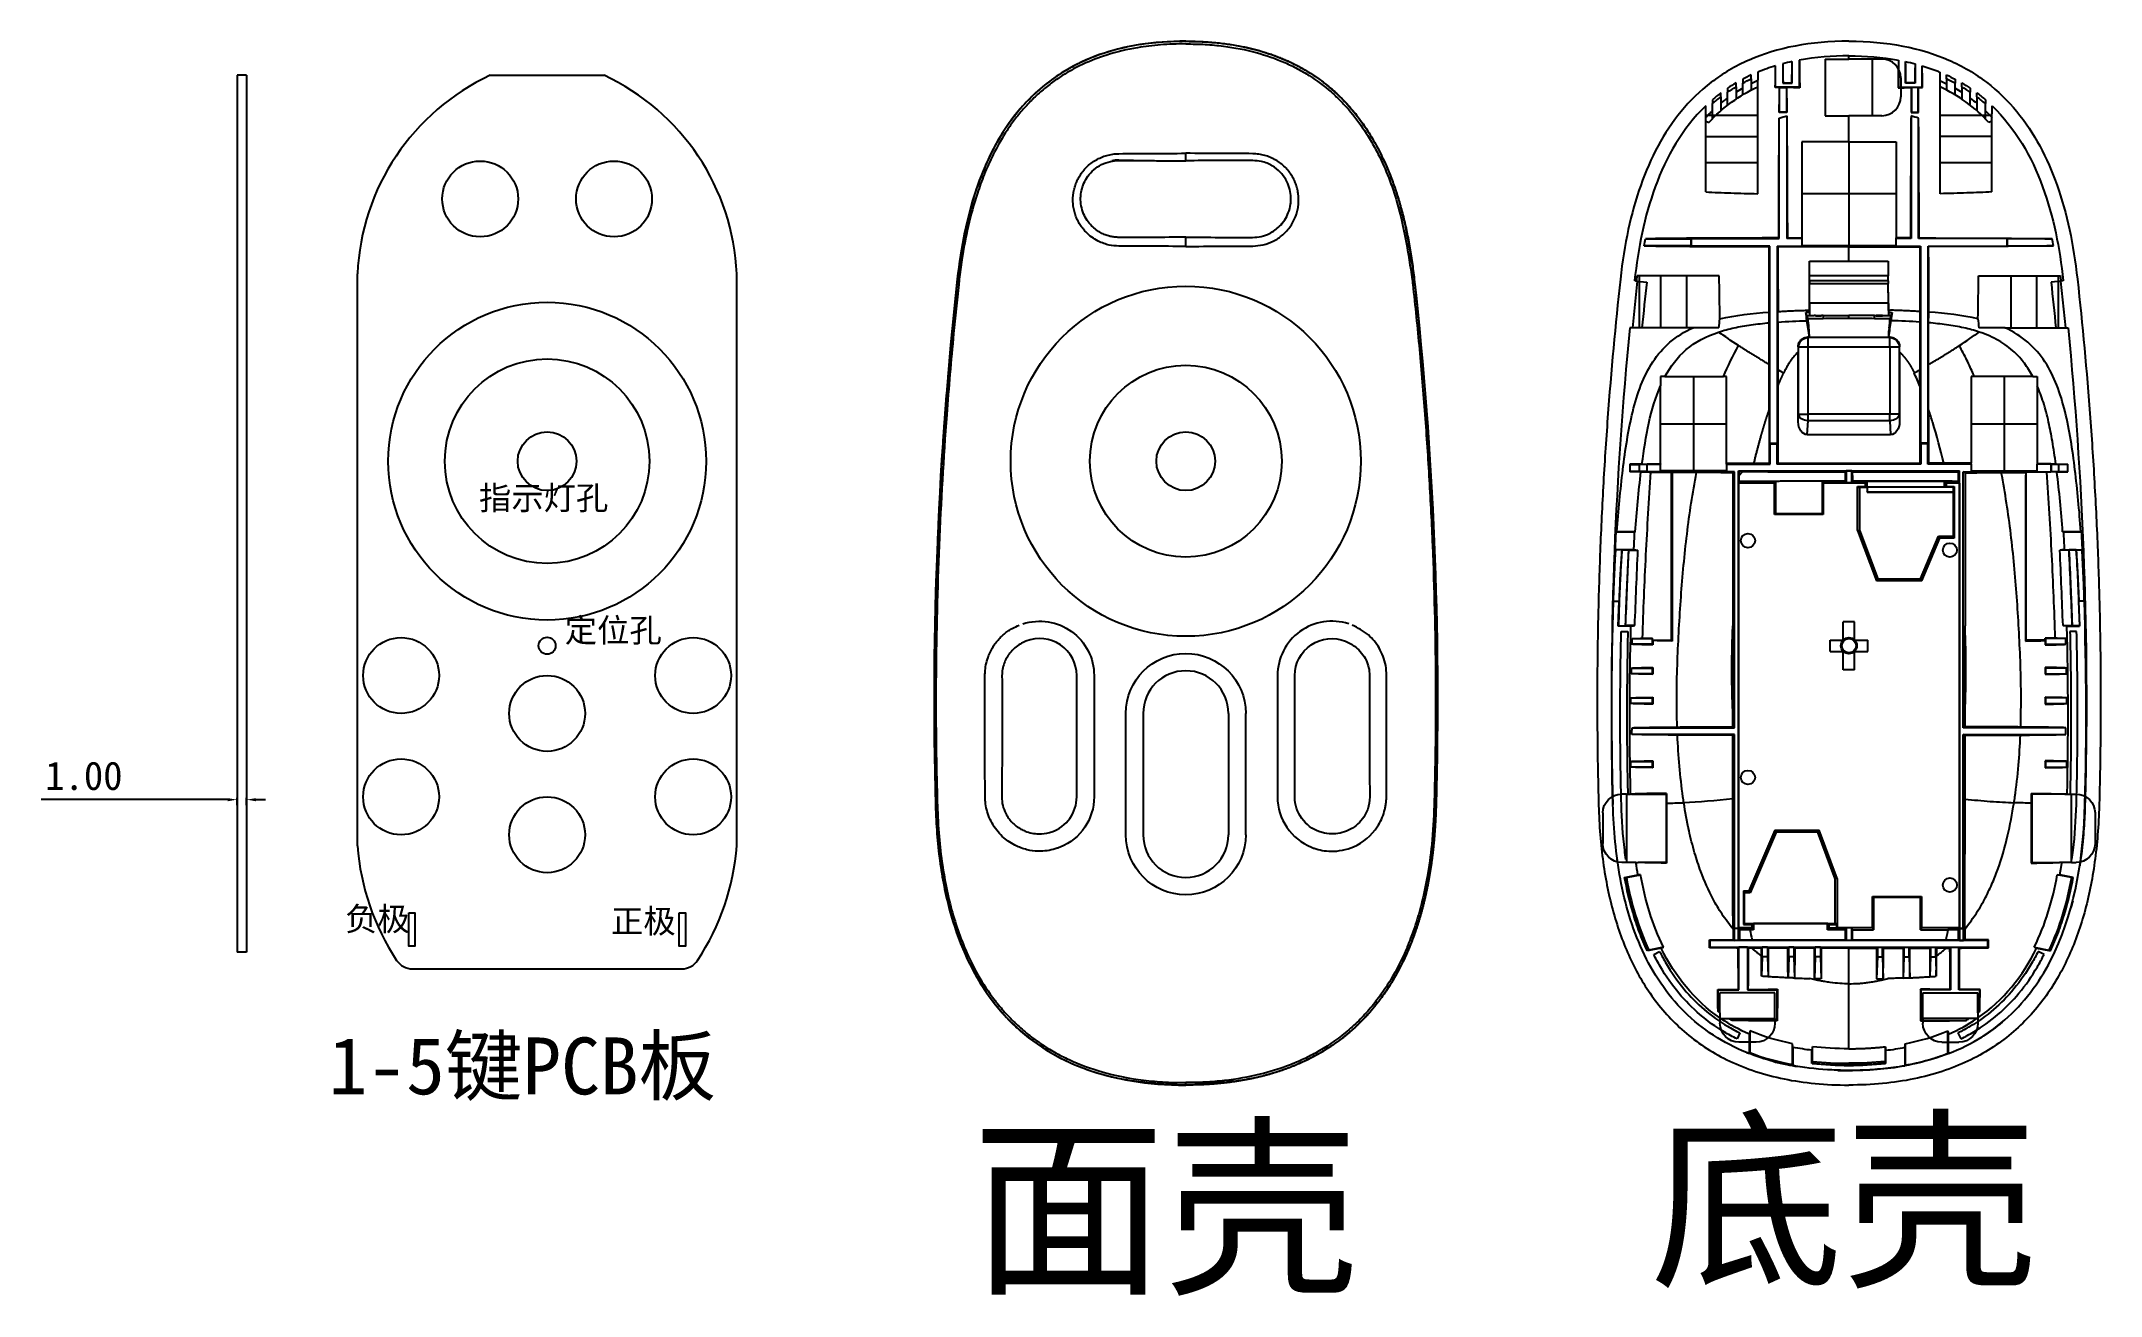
# Model space of a CAD drawing. Header units: inches. Extents: x 645 to 1685, y 564 to 1230.
# Drawn here: x 644.7 to 861.9, y 563.7 to 696 of the extents above; entities outside this region: 1.
import ezdxf

# ---------------------------------------------------------------- set-up
doc = ezdxf.new("R2010")
doc.units = ezdxf.units.IN
doc.header["$MEASUREMENT"] = 0
for name, color, linetype in [('57', 7, 'Continuous'), ('60', 7, 'Continuous'), ('90', 7, 'Continuous')]:
    doc.layers.add(name, color=color, linetype=linetype)
doc.dimstyles.get("Standard").update_dxf_attribs({"dimtxt": 3, "dimasz": 1, "dimexe": 0.18, "dimexo": 0.0625, "dimgap": 1, "dimtad": 1, "dimzin": 0, "dimdsep": 46, "dimtxsty": 'Standard', "dimcen": 0, "dimclrt": 3, "dimazin": 0, "dimtfac": 1, "dimtofl": 0, "dimtmove": 0, "dimatfit": 3, "dimfxl": 1, "dimtolj": 1, "dimtzin": 0, "dimarcsym": 0})

msp = doc.modelspace()

# ---------------------------------------------------------------- texts
at = {"attachment_point": 1}
for s, insert, char_height, width in [('{\\fNSimSun|b1|i0|c134|p49;指示灯孔}', (690.841, 649.089), 2.5, 254.5955), ('{\\fNSimSun|b1|i0|c134|p49;定位孔}', (699.892, 635.123), 2.5, 254.5955), ('{\\fNSimSun|b1|i0|c134|p49;\\C4;负极}', (676.72, 604.685), 2.5, 254.5955), ('{\\fNSimSun|b1|i0|c134|p49;\\C4;正极}', (704.772, 604.448), 2.5, 254.5955), ('{\\fNSimSun|b1|i0|c134|p49;面壳}', (742.775, 580.44), 15, 170.9462), ('{\\fNSimSun|b1|i0|c134|p49;底壳}', (814.341, 581.206), 15, 170.9462)]:
    msp.add_mtext(s, dxfattribs=dict(at, insert=insert, char_height=char_height, width=width))
at = {"color": 6, "insert": (674.995, 590.929), "char_height": 6, "width": 254.5955, "attachment_point": 1}
msp.add_mtext('{\\fNSimSun|b1|i0|c134|p49;\\C256;1-5键PCB板}', dxfattribs=at)

# ---------------------------------------------------------------- blocks, each defined once
blk = doc.blocks.new('*D40')
at = {"color": 0, "lineweight": -2}
for p, q in [((664.33, 616.01), (644.67, 616.01)), ((665.33, 615.42), (665.33, 616.19)), ((666.33, 615.42), (666.33, 616.19)), ((667.33, 616.01), (668.33, 616.01))]:
    blk.add_line(p, q, dxfattribs=at)
at = {"color": 0}
for points in [[(664.33, 616.17), (664.33, 615.84), (665.33, 616.01)], [(667.33, 616.17), (667.33, 615.84), (666.33, 616.01)]]:
    blk.add_solid(points, dxfattribs=at)
at = {"layer": 'Defpoints', "color": 0}
for p in [(665.33, 616.01), (665.33, 615.36), (666.33, 615.36)]:
    blk.add_point(p, dxfattribs=at)
at = {"color": 3, "insert": (649.17, 618.51), "char_height": 3, "attachment_point": 5}
blk.add_mtext('\\A1;1.00', dxfattribs=at)

# ---------------------------------------------------------------- dimensions: what is measured, and where the dimension line sits
at = {"color": 6}
dim = msp.add_linear_dim(base=(665.327, 616.007), p1=(666.327, 615.356), p2=(665.327, 615.356), dimstyle='Standard', override={"dimtfillclr": 6}, dxfattribs=at)
dim.commit()
dim.dimension.update_dxf_attribs({"geometry": '*D40', "text_midpoint": (649.168, 616.007), "dimtype": 160})

# ---------------------------------------------------------------- linework, layer by layer
at = {"color": 1}
msp.add_line((1656.458, 1230.413), (1684.862, 1230.413), dxfattribs=at)
at = {"color": 3}
for p, q in [((665.327, 692.416), (665.327, 599.916)), ((666.327, 692.416), (665.327, 692.416)), ((666.327, 692.416), (666.327, 599.916)), ((666.327, 599.916), (665.327, 599.916))]:
    msp.add_line(p, q, dxfattribs=at)
for p, q in [((692.029, 692.416), (704.029, 692.416)), ((678.029, 611.123), (678.029, 671.456)), ((718.029, 611.123), (718.029, 671.453)), ((683.827, 598.166), (712.231, 598.166))]:
    msp.add_line(p, q)
for points in [[(683.443, 604.064), (684.093, 604.064), (684.093, 600.564), (683.443, 600.564)], [(711.966, 604.064), (712.616, 604.064), (712.616, 600.564), (711.966, 600.564)]]:
    msp.add_lwpolyline(points, close=True)
for centre, radius in [((690.97, 679.369), 4), ((705.088, 679.369), 4), ((698.029, 651.706), 16.762), ((698.029, 651.706), 10.786), ((698.029, 651.706), 3.1), ((682.629, 629.106), 4), ((698.029, 632.246), 0.9), ((713.429, 629.106), 4), ((698.029, 625.106), 4), ((682.629, 616.306), 4), ((713.429, 616.306), 4), ((698.029, 612.306), 4)]:
    msp.add_circle(centre, radius)
for radius in [18.464, 10.115, 3.1]:
    msp.add_circle((765.388, 651.706), radius, dxfattribs=at)
at = {"color": 1}
for centre in [(824.683, 643.327), (845.977, 642.332), (824.683, 618.352), (845.977, 607.008)]:
    msp.add_circle(centre, 0.746, dxfattribs=at)
at = {"color": 6}
msp.add_circle((835.33, 632.246), 0.85, dxfattribs=at)
at = {"color": 6, "linetype": 'Continuous'}
msp.add_circle((835.33, 632.246), 0.75, dxfattribs=at)
for centre, radius, start, end in [((702.291, 670.406), 24.285, 114.99842, 177.5236), ((693.767, 670.406), 24.285, 2.46937, 65.00259), ((703.219, 613.012), 25.261, 184.28873, 213.52162), ((692.839, 613.012), 25.261, 326.47838, 355.71127), ((683.827, 600.166), 2, 213.52162, 270), ((712.231, 600.166), 2, 270, 326.47838)]:
    msp.add_arc(centre, radius, start, end)
at = {"layer": '57', "color": 7}
for points, knots in [([(835.33, 696.006), (831.275, 696.006), (825.988, 694.962), (820.669, 691.791), (817.508, 688.688), (815.096, 685.039), (812.683, 679.498), (811.638, 674.591), (811.23, 670.906)], [0, 0, 0, 0, 0.2500568, 0.3750852, 0.5001136, 0.6250852, 0.7500568, 1, 1, 1, 1]), ([(835.33, 696.006), (839.386, 696.006), (844.673, 694.962), (849.991, 691.791), (853.153, 688.688), (855.564, 685.039), (857.978, 679.498), (859.023, 674.591), (859.43, 670.906)], [0, 0, 0, 0, 0.2500568, 0.3750852, 0.5001136, 0.6250852, 0.7500568, 1, 1, 1, 1]), ([(811.23, 670.906), (810.696, 666.073), (810.018, 658.723), (809.388, 648.991), (809.057, 641.914), (808.855, 635.116), (808.74, 626.336), (808.81, 619.808), (808.93, 615.406)], [0, 0, 0, 0, 0.2564559, 0.3846839, 0.5129119, 0.634684, 0.756456, 1, 1, 1, 1]), ([(859.43, 670.906), (859.964, 666.073), (860.643, 658.723), (861.272, 648.991), (861.604, 641.914), (861.806, 635.116), (861.921, 626.336), (861.85, 619.808), (861.73, 615.406)], [0, 0, 0, 0, 0.2564559, 0.3846838, 0.5129118, 0.6346838, 0.7564559, 1, 1, 1, 1]), ([(808.93, 615.406), (808.988, 613.277), (809.312, 609.295), (810.394, 603.986), (812.112, 599.231), (814.579, 594.961), (818.022, 591.209), (822.59, 588.251), (828.3, 586.352), (832.868, 585.906), (835.33, 585.906)], [0, 0, 0, 0, 0.1235264, 0.2470526, 0.3705788, 0.494105, 0.6205787, 0.7470525, 0.8735262, 1, 1, 1, 1]), ([(861.73, 615.406), (861.672, 613.277), (861.349, 609.295), (860.267, 603.986), (858.549, 599.231), (856.082, 594.961), (852.639, 591.209), (848.071, 588.251), (842.36, 586.352), (837.793, 585.906), (835.33, 585.906)], [0, 0, 0, 0, 0.1235262, 0.2470524, 0.3705787, 0.4941049, 0.6205787, 0.7470524, 0.8735262, 1, 1, 1, 1])]:
    msp.add_open_spline(points, degree=3, knots=knots, dxfattribs=at)
at = {"layer": '60', "color": 7}
for p, q in [((827.6, 691.144), (827.6, 693.411)), ((828.35, 693.621), (828.35, 691.594)), ((829.35, 691.594), (829.35, 693.859)), ((830.1, 694.008), (830.1, 691.144)), ((838.812, 694.12), (837.817, 694.12)), ((840.56, 694.008), (840.56, 691.144)), ((841.31, 691.594), (841.31, 693.859)), ((842.31, 693.621), (842.31, 691.594)), ((843.06, 691.144), (843.06, 693.411)), ((823.43, 691.192), (823.43, 689.9)), ((824.124, 691.051), (823.43, 690.62)), ((824.13, 690.346), (824.13, 691.581)), ((825.03, 692.023), (825.03, 690.847)), ((825.726, 691.852), (825.03, 691.52)), ((827.6, 691.144), (827.566, 691.11)), ((830.1, 691.144), (827.6, 691.144)), ((828.008, 691.108), (828.017, 691.118)), ((828.017, 691.118), (828.742, 691.118)), ((828.017, 688.531), (828.017, 691.118)), ((828.35, 691.594), (828.381, 691.624)), ((828.35, 691.594), (829.35, 691.594)), ((828.754, 691.106), (828.742, 691.118)), ((828.742, 691.118), (828.742, 688.531)), ((829.35, 691.594), (829.316, 691.627)), ((830.1, 691.144), (830.141, 691.103)), ((840.56, 691.144), (840.519, 691.103)), ((840.56, 691.144), (843.06, 691.144)), ((840.802, 692.13), (840.802, 690.14)), ((841.31, 691.594), (841.343, 691.627)), ((842.31, 691.594), (841.31, 691.594)), ((841.905, 691.106), (841.917, 691.118)), ((842.642, 691.118), (841.917, 691.118)), ((841.917, 691.118), (841.917, 688.531)), ((842.31, 691.594), (842.279, 691.624)), ((842.652, 691.108), (842.642, 691.118)), ((842.642, 688.531), (842.642, 691.118)), ((843.06, 691.144), (843.094, 691.11)), ((844.933, 691.852), (845.63, 691.52)), ((845.63, 692.023), (845.63, 690.847)), ((846.53, 690.346), (846.53, 691.581)), ((846.536, 691.05), (847.23, 690.62)), ((847.23, 691.192), (847.23, 689.9)), ((820.93, 687.818), (820.93, 689.417)), ((821.83, 690.134), (821.83, 688.668)), ((822.53, 689.248), (822.53, 690.628)), ((848.13, 689.248), (848.13, 690.628)), ((848.83, 690.134), (848.83, 688.668)), ((849.73, 687.818), (849.73, 689.417)), ((849.737, 688.669), (850.43, 687.96)), ((820.243, 688.191), (825.716, 688.191)), ((827.98, 675.194), (827.98, 687.885)), ((828.017, 688.531), (827.984, 688.498)), ((828.742, 688.531), (828.017, 688.531)), ((828.742, 688.531), (828.777, 688.496)), ((828.78, 688.13), (828.78, 675.194)), ((838.812, 688.15), (837.817, 688.15)), ((841.88, 688.13), (841.88, 675.194)), ((841.917, 688.531), (841.883, 688.496)), ((841.917, 688.531), (842.642, 688.531)), ((842.642, 688.531), (842.675, 688.498)), ((842.68, 675.194), (842.68, 687.885)), ((844.943, 688.191), (850.416, 688.191)), ((820.243, 685.943), (825.716, 685.943)), ((835.33, 685.407), (835.33, 674.462)), ((850.416, 685.943), (844.943, 685.943)), ((820.243, 683.203), (825.716, 683.203)), ((844.943, 683.203), (850.416, 683.203)), ((830.355, 679.934), (840.305, 679.934)), ((818.642, 674.431), (813.736, 674.431)), ((813.885, 675.156), (818.642, 675.156)), ((818.642, 675.156), (818.68, 675.194)), ((818.642, 675.156), (818.642, 674.431)), ((818.642, 674.431), (818.68, 674.394)), ((818.68, 675.194), (818.68, 674.394)), ((818.68, 675.194), (827.98, 675.194)), ((826.98, 674.394), (818.68, 674.394)), ((826.98, 674.394), (826.92, 674.334)), ((826.98, 653.594), (826.98, 674.394)), ((827.78, 674.394), (842.88, 674.394)), ((827.78, 674.394), (827.78, 653.594)), ((827.78, 674.394), (827.841, 674.333)), ((827.98, 675.194), (827.921, 675.252)), ((828.78, 675.194), (828.84, 675.253)), ((830.355, 675.194), (828.78, 675.194)), ((830.355, 675.255), (830.355, 675.194)), ((830.355, 675.194), (830.355, 674.462)), ((830.355, 674.462), (840.305, 674.462)), ((840.305, 675.194), (840.305, 675.255)), ((840.305, 674.462), (840.305, 675.194)), ((841.88, 675.194), (840.305, 675.194)), ((841.88, 675.194), (841.82, 675.253)), ((842.68, 675.194), (842.738, 675.252)), ((851.98, 675.194), (842.68, 675.194)), ((842.88, 674.394), (842.819, 674.333)), ((842.88, 674.394), (842.88, 653.594)), ((843.68, 674.394), (851.98, 674.394)), ((843.68, 653.594), (843.68, 674.394)), ((843.68, 674.394), (843.739, 674.334)), ((851.98, 675.194), (851.98, 674.394)), ((852.017, 675.156), (851.98, 675.194)), ((852.017, 674.431), (851.98, 674.394)), ((852.017, 675.156), (852.017, 674.431)), ((856.774, 675.156), (852.017, 675.156)), ((852.017, 674.431), (856.924, 674.431)), ((813.253, 665.778), (813.253, 671.25)), ((815.501, 665.778), (815.501, 671.25)), ((818.24, 665.778), (818.24, 671.25)), ((831.178, 671.242), (831.178, 672.79)), ((831.178, 672.79), (839.48, 672.79)), ((839.48, 671.242), (831.178, 671.242)), ((831.18, 670.745), (831.18, 671.242)), ((839.48, 672.79), (839.48, 671.242)), ((839.48, 670.745), (839.48, 671.242)), ((852.42, 671.25), (852.42, 665.778)), ((855.159, 665.778), (855.159, 671.25)), ((857.407, 671.25), (857.407, 665.778)), ((813.007, 670.704), (812.494, 665.778)), ((812.945, 670.711), (814.008, 670.594)), ((831.169, 668.42), (831.172, 670.446)), ((831.172, 670.446), (839.487, 670.446)), ((831.175, 670.467), (831.18, 670.745)), ((839.48, 670.745), (831.18, 670.745)), ((839.48, 670.745), (839.485, 670.467)), ((839.49, 668.42), (839.487, 670.446)), ((857.715, 670.711), (856.651, 670.594)), ((857.653, 670.704), (858.166, 665.778)), ((831.169, 667.381), (830.781, 667.381)), ((830.86, 667.061), (831.17, 667.061)), ((831.169, 668.42), (839.49, 668.42)), ((831.169, 668.357), (831.169, 667.59)), ((831.169, 667.59), (831.169, 667.061)), ((831.176, 667.381), (831.169, 667.381)), ((831.169, 667.061), (831.67, 667.061)), ((831.176, 667.381), (831.171, 667.074)), ((831.79, 667.063), (831.79, 667.064)), ((831.793, 667.038), (831.793, 667.04)), ((832.625, 667.076), (832.629, 666.775)), ((838.031, 666.776), (838.034, 667.076)), ((838.869, 667.063), (838.867, 667.038)), ((838.867, 667.038), (838.867, 667.04)), ((838.869, 667.063), (838.869, 667.064)), ((838.99, 667.061), (839.532, 667.061)), ((839.49, 668.357), (839.49, 667.59)), ((839.532, 667.59), (839.49, 667.59)), ((839.532, 667.061), (839.532, 667.59)), ((839.532, 667.381), (839.879, 667.381)), ((839.8, 667.061), (839.532, 667.061)), ((821.626, 665.778), (818.887, 665.778)), ((831.02, 664.742), (830.979, 664.784)), ((831.02, 663.744), (831.02, 664.742)), ((839.639, 664.742), (831.02, 664.742)), ((831.15, 664.786), (831.151, 664.784)), ((831.15, 664.786), (839.51, 664.786)), ((839.51, 664.786), (839.508, 664.784)), ((839.681, 664.784), (839.639, 664.742)), ((839.639, 663.744), (839.639, 664.742)), ((851.773, 665.778), (849.034, 665.778)), ((830.022, 663.744), (829.98, 663.786)), ((829.98, 655.872), (829.98, 663.23)), ((831.02, 663.744), (830.022, 663.744)), ((830.022, 656.674), (830.022, 663.744)), ((831.02, 656.674), (831.02, 663.744)), ((839.639, 663.744), (831.02, 663.744)), ((839.639, 663.744), (839.639, 656.674)), ((840.638, 663.744), (839.639, 663.744)), ((840.68, 663.786), (840.638, 663.744)), ((840.638, 663.744), (840.638, 656.674)), ((840.68, 663.23), (840.68, 655.872)), ((815.93, 660.634), (815.465, 660.634)), ((818.948, 660.634), (818.948, 650.684)), ((851.712, 660.634), (851.712, 650.684)), ((854.729, 660.634), (855.194, 660.634)), ((827.841, 659.614), (827.841, 651.492)), ((842.819, 659.614), (842.819, 651.492)), ((826.919, 657.121), (826.919, 651.492)), ((829.98, 655.872), (830.022, 656.674)), ((830.022, 656.674), (831.02, 656.674)), ((839.639, 656.674), (831.02, 656.674)), ((831.02, 655.967), (831.02, 656.674)), ((839.639, 655.967), (839.639, 656.674)), ((840.638, 656.674), (839.639, 656.674)), ((840.638, 656.674), (840.68, 655.872)), ((843.741, 657.121), (843.741, 651.492)), ((815.465, 655.659), (822.431, 655.659)), ((830.944, 654.51), (831.02, 655.967)), ((830.944, 654.51), (839.715, 654.51)), ((839.639, 655.967), (831.02, 655.967)), ((839.639, 655.967), (839.715, 654.51)), ((848.229, 655.659), (855.194, 655.659)), ((826.98, 653.594), (827.78, 653.594)), ((827.017, 653.556), (826.98, 653.594)), ((827.017, 653.556), (827.742, 653.556)), ((827.017, 651.394), (827.017, 653.556)), ((827.742, 653.556), (827.78, 653.594)), ((827.742, 653.556), (827.742, 651.394)), ((843.68, 653.594), (842.88, 653.594)), ((842.917, 653.556), (842.88, 653.594)), ((843.642, 653.556), (842.917, 653.556)), ((842.917, 653.556), (842.917, 651.394)), ((843.642, 653.556), (843.68, 653.594)), ((843.642, 651.394), (843.642, 653.556)), ((812.256, 651.368), (812.23, 651.394)), ((813.501, 651.394), (812.23, 651.394)), ((812.232, 650.596), (812.256, 650.619)), ((813.399, 650.596), (812.232, 650.596)), ((812.256, 650.619), (812.256, 651.368)), ((812.256, 651.368), (813.204, 651.368)), ((813.204, 650.619), (812.256, 650.619)), ((813.204, 651.379), (813.204, 650.608)), ((813.204, 651.379), (814.015, 651.379)), ((814.015, 650.608), (813.204, 650.608)), ((814.03, 651.394), (814.015, 651.379)), ((814.015, 651.379), (814.015, 650.608)), ((814.03, 650.594), (814.015, 650.608)), ((814.03, 651.394), (814.03, 650.594)), ((814.03, 651.394), (815.465, 651.394)), ((823.28, 650.594), (814.03, 650.594)), ((814.441, 650.562), (816.618, 650.562)), ((815.465, 651.443), (815.465, 651.394)), ((815.465, 650.684), (815.465, 651.394)), ((822.431, 650.684), (815.465, 650.684)), ((816.618, 632.829), (816.618, 650.562)), ((816.618, 650.562), (816.687, 650.527)), ((822.431, 651.394), (822.431, 651.49)), ((822.431, 651.394), (822.431, 650.684)), ((822.431, 651.394), (827.017, 651.394)), ((823.085, 650.496), (823.28, 650.594)), ((823.28, 623.594), (823.28, 650.594)), ((823.68, 650.694), (823.68, 650.684)), ((823.68, 650.694), (846.98, 650.694)), ((823.68, 650.694), (823.68, 602.444)), ((823.68, 649.413), (823.68, 650.684)), ((823.754, 650.61), (823.68, 650.684)), ((823.756, 649.566), (823.68, 649.413)), ((825.321, 651.492), (826.919, 651.492)), ((826.919, 651.492), (827.017, 651.394)), ((827.48, 649.394), (827.574, 649.582)), ((827.742, 651.394), (827.841, 651.492)), ((842.917, 651.394), (827.742, 651.394)), ((827.841, 651.492), (842.819, 651.492)), ((832.63, 649.394), (832.532, 649.59)), ((834.94, 649.59), (835.03, 649.411)), ((834.941, 650.596), (835.03, 650.685)), ((835.03, 650.685), (835.03, 649.411)), ((835.63, 650.685), (835.03, 650.685)), ((835.63, 649.411), (835.63, 650.685)), ((835.725, 650.589), (835.63, 650.685)), ((835.726, 649.604), (835.63, 649.411)), ((837.045, 649.394), (837.23, 649.579)), ((837.23, 649.579), (837.23, 648.96)), ((845.399, 649.579), (837.23, 649.579)), ((842.917, 651.394), (842.819, 651.492)), ((843.741, 651.492), (843.642, 651.394)), ((848.229, 651.394), (843.642, 651.394)), ((845.339, 651.492), (843.741, 651.492)), ((845.399, 648.96), (845.399, 649.579)), ((845.584, 649.394), (845.399, 649.579)), ((846.98, 649.413), (846.896, 649.581)), ((846.898, 650.602), (846.98, 650.684)), ((846.98, 650.684), (846.98, 650.694)), ((846.98, 602.444), (846.98, 650.694)), ((846.98, 649.413), (846.98, 650.684)), ((847.38, 650.594), (856.63, 650.594)), ((847.575, 650.496), (847.38, 650.594)), ((847.38, 623.594), (847.38, 650.594)), ((848.229, 651.394), (848.229, 651.49)), ((848.229, 651.394), (848.229, 650.684)), ((848.229, 650.684), (855.194, 650.684)), ((854.042, 650.562), (853.973, 650.527)), ((854.042, 632.829), (854.042, 650.562)), ((856.218, 650.562), (854.042, 650.562)), ((855.194, 651.443), (855.194, 651.394)), ((855.194, 650.684), (855.194, 651.394)), ((856.63, 651.394), (855.194, 651.394)), ((856.63, 651.394), (856.63, 650.594)), ((856.63, 651.394), (856.645, 651.379)), ((856.63, 650.594), (856.645, 650.608)), ((856.645, 651.379), (856.645, 650.608)), ((856.645, 651.379), (857.456, 651.379)), ((856.645, 650.608), (857.456, 650.608)), ((857.158, 651.394), (858.43, 651.394)), ((857.261, 650.596), (858.428, 650.596)), ((857.456, 650.608), (857.456, 651.379)), ((858.404, 651.368), (857.456, 651.368)), ((857.456, 650.619), (858.404, 650.619)), ((858.404, 651.368), (858.43, 651.394)), ((858.404, 650.619), (858.404, 651.368)), ((858.428, 650.596), (858.404, 650.619)), ((823.68, 649.413), (823.68, 649.394)), ((823.68, 602.494), (823.68, 649.394)), ((827.48, 649.394), (823.68, 649.394)), ((827.48, 646.094), (827.48, 649.394)), ((832.63, 649.394), (832.63, 646.094)), ((837.045, 649.394), (832.63, 649.394)), ((835.63, 649.411), (835.03, 649.411)), ((836.23, 644.394), (836.23, 649.052)), ((836.23, 649.052), (836.436, 648.949)), ((836.23, 649.052), (837.045, 649.052)), ((836.436, 648.949), (836.436, 644.431)), ((837.251, 648.949), (836.436, 648.949)), ((837.045, 649.394), (837.045, 649.052)), ((837.045, 649.052), (837.23, 648.96)), ((845.399, 648.96), (837.23, 648.96)), ((837.242, 648.954), (837.242, 648.461)), ((846.34, 648.954), (837.242, 648.954)), ((837.251, 648.949), (837.242, 648.954)), ((837.251, 648.452), (837.242, 648.461)), ((837.242, 648.461), (837.251, 648.461)), ((837.251, 648.949), (837.251, 648.452)), ((837.251, 648.461), (846.34, 648.461)), ((837.251, 648.452), (846.336, 648.452)), ((845.584, 649.052), (845.399, 648.96)), ((845.584, 649.394), (845.584, 649.052)), ((846.98, 649.394), (845.584, 649.394)), ((845.584, 649.052), (846.439, 649.052)), ((846.336, 648.452), (846.34, 648.461)), ((846.336, 648.452), (846.336, 643.8)), ((846.439, 649.052), (846.34, 648.954)), ((846.34, 648.954), (846.34, 648.461)), ((846.439, 649.052), (846.439, 643.594)), ((846.98, 649.394), (846.98, 649.413)), ((846.98, 649.394), (846.98, 602.494)), ((827.48, 646.094), (827.578, 646.192)), ((832.63, 646.094), (827.48, 646.094)), ((832.63, 646.094), (832.53, 646.193)), ((810.777, 644.244), (812.701, 644.244)), ((812.789, 644.253), (810.863, 644.253)), ((836.23, 644.394), (836.436, 644.431)), ((836.23, 644.394), (838.23, 639.094)), ((836.436, 644.431), (838.372, 639.3)), ((842.893, 639.3), (844.793, 643.8)), ((843.03, 639.094), (844.93, 643.594)), ((844.93, 643.594), (844.793, 643.8)), ((844.793, 643.8), (846.336, 643.8)), ((846.439, 643.594), (844.93, 643.594)), ((846.439, 643.594), (846.336, 643.8)), ((857.871, 644.253), (859.796, 644.253)), ((859.882, 644.244), (857.959, 644.244)), ((812.617, 642.37), (810.695, 642.37)), ((811.366, 642.365), (810.739, 642.365)), ((811.382, 642.347), (812.084, 642.347)), ((812.109, 642.322), (813.084, 642.322)), ((858.551, 642.322), (857.575, 642.322)), ((858.043, 642.37), (859.965, 642.37)), ((859.278, 642.347), (858.575, 642.347)), ((859.294, 642.365), (859.921, 642.365)), ((811.253, 640.216), (811.232, 640.217)), ((838.23, 639.094), (838.372, 639.3)), ((843.03, 639.094), (838.23, 639.094)), ((838.372, 639.3), (842.893, 639.3)), ((843.03, 639.094), (842.893, 639.3)), ((859.486, 639.093), (859.464, 639.092)), ((810.992, 634.317), (811.081, 636.944)), ((811.104, 636.944), (811.015, 634.34)), ((859.556, 636.944), (859.644, 634.34)), ((859.668, 634.317), (859.579, 636.944)), ((810.992, 634.317), (811.015, 634.34)), ((812.339, 634.317), (810.993, 634.317)), ((811.016, 634.34), (811.748, 634.34)), ((812.75, 634.365), (811.774, 634.365)), ((823.083, 625.329), (823.083, 634.359)), ((835.927, 634.782), (834.733, 634.782)), ((834.733, 632.843), (834.733, 634.782)), ((835.927, 632.843), (835.927, 634.782)), ((847.577, 625.329), (847.577, 634.359)), ((857.91, 634.365), (858.885, 634.365)), ((858.321, 634.317), (859.667, 634.317)), ((859.643, 634.34), (858.911, 634.34)), ((859.668, 634.317), (859.644, 634.34)), ((811.313, 633.744), (812.013, 633.744)), ((814.58, 632.394), (812.451, 632.394)), ((812.468, 632.994), (814.58, 632.994)), ((813.564, 633.034), (814.621, 633.034)), ((814.58, 632.994), (814.621, 633.034)), ((814.58, 632.994), (814.58, 632.394)), ((814.58, 632.394), (814.641, 632.332)), ((814.621, 632.829), (814.621, 633.034)), ((814.621, 632.829), (814.641, 632.788)), ((814.621, 632.829), (816.618, 632.829)), ((816.618, 632.829), (816.704, 632.743)), ((833.34, 632.843), (834.733, 632.843)), ((833.34, 631.649), (833.34, 632.843)), ((835.927, 632.843), (837.32, 632.843)), ((837.32, 631.649), (837.32, 632.843)), ((854.042, 632.829), (853.956, 632.743)), ((856.039, 632.829), (854.042, 632.829)), ((856.039, 632.829), (856.019, 632.788)), ((856.08, 632.394), (856.019, 632.332)), ((857.095, 633.034), (856.039, 633.034)), ((856.039, 632.829), (856.039, 633.034)), ((856.08, 632.994), (856.039, 633.034)), ((858.192, 632.994), (856.08, 632.994)), ((856.08, 632.994), (856.08, 632.394)), ((856.08, 632.394), (858.209, 632.394)), ((859.346, 633.744), (858.646, 633.744)), ((833.34, 631.649), (834.733, 631.649)), ((834.733, 629.711), (834.733, 631.649)), ((835.927, 629.711), (835.927, 631.649)), ((835.927, 631.649), (837.32, 631.649)), ((814.58, 629.294), (812.379, 629.294)), ((812.391, 629.894), (814.58, 629.894)), ((814.58, 629.894), (814.642, 629.956)), ((814.58, 629.894), (814.58, 629.294)), ((814.58, 629.294), (814.642, 629.231)), ((835.927, 629.711), (834.733, 629.711)), ((856.08, 629.894), (856.018, 629.956)), ((856.08, 629.294), (856.018, 629.231)), ((858.268, 629.894), (856.08, 629.894)), ((856.08, 629.894), (856.08, 629.294)), ((856.08, 629.294), (858.28, 629.294)), ((814.58, 626.144), (812.333, 626.144)), ((812.339, 626.744), (814.58, 626.744)), ((814.58, 626.744), (814.642, 626.806)), ((814.58, 626.744), (814.58, 626.144)), ((814.58, 626.144), (814.643, 626.081)), ((856.08, 626.744), (856.017, 626.806)), ((856.08, 626.144), (856.017, 626.081)), ((858.32, 626.744), (856.08, 626.744)), ((856.08, 626.744), (856.08, 626.144)), ((856.08, 626.144), (858.327, 626.144)), ((812.453, 623.594), (823.28, 623.594)), ((823.083, 623.692), (823.28, 623.594)), ((847.577, 623.692), (847.38, 623.594)), ((858.207, 623.594), (847.38, 623.594)), ((823.28, 622.894), (812.451, 622.894)), ((823.083, 622.795), (823.28, 622.894)), ((823.28, 602.444), (823.28, 622.894)), ((847.38, 602.444), (847.38, 622.894)), ((847.577, 622.795), (847.38, 622.894)), ((847.38, 622.894), (858.209, 622.894)), ((812.33, 620.044), (814.58, 620.044)), ((814.58, 619.444), (812.337, 619.444)), ((814.58, 620.044), (814.642, 620.106)), ((814.58, 620.044), (814.58, 619.444)), ((814.58, 619.444), (814.642, 619.381)), ((856.08, 620.044), (856.017, 620.106)), ((856.08, 619.444), (856.017, 619.381)), ((856.08, 620.044), (856.08, 619.444)), ((858.329, 620.044), (856.08, 620.044)), ((856.08, 619.444), (858.323, 619.444)), ((810.43, 615.484), (810.437, 615.485)), ((811.337, 615.509), (811.337, 615.509)), ((811.862, 616.594), (811.365, 616.594)), ((811.862, 616.594), (812.009, 616.594)), ((811.862, 616.594), (811.862, 609.701)), ((812.009, 616.594), (812.31, 616.594)), ((812.387, 616.594), (814.714, 616.594)), ((814.73, 616.594), (814.739, 616.603)), ((814.73, 616.594), (814.739, 616.594)), ((814.739, 616.603), (814.739, 616.594)), ((814.739, 616.603), (816.039, 616.603)), ((814.739, 616.594), (816.039, 616.594)), ((816.108, 616.672), (816.039, 616.603)), ((816.039, 616.603), (816.039, 616.594)), ((816.039, 616.594), (816.042, 616.594)), ((816.042, 616.594), (816.042, 609.382)), ((854.551, 616.672), (854.621, 616.603)), ((854.621, 616.594), (854.618, 616.594)), ((854.618, 616.594), (854.618, 609.382)), ((855.921, 616.603), (854.621, 616.603)), ((854.621, 616.603), (854.621, 616.594)), ((855.921, 616.594), (854.621, 616.594)), ((855.921, 616.603), (855.921, 616.594)), ((855.93, 616.594), (855.921, 616.603)), ((855.93, 616.594), (855.921, 616.594)), ((858.272, 616.594), (855.946, 616.594)), ((858.35, 616.594), (858.651, 616.594)), ((858.651, 616.594), (858.797, 616.594)), ((858.797, 616.594), (859.295, 616.594)), ((858.797, 609.701), (858.797, 616.594)), ((859.323, 615.509), (859.323, 615.509)), ((860.23, 615.484), (860.223, 615.485)), ((809.375, 614.604), (809.375, 611.372)), ((827.53, 612.794), (824.78, 606.394)), ((827.53, 612.794), (827.665, 612.588)), ((827.53, 612.794), (832.18, 612.794)), ((832.18, 612.794), (832.037, 612.588)), ((834.08, 607.694), (832.18, 612.794)), ((861.285, 614.604), (861.285, 611.372)), ((827.665, 612.588), (824.915, 606.188)), ((832.037, 612.588), (827.665, 612.588)), ((833.874, 607.656), (832.037, 612.588)), ((811.862, 609.382), (811.365, 609.382)), ((811.862, 609.701), (811.806, 609.694)), ((811.862, 609.701), (811.862, 609.382)), ((812.863, 609.382), (811.862, 609.382)), ((816.042, 609.382), (813.113, 609.382)), ((816.042, 609.382), (816.101, 609.322)), ((854.618, 609.382), (854.558, 609.322)), ((854.618, 609.382), (857.546, 609.382)), ((858.797, 609.382), (857.796, 609.382)), ((858.797, 609.382), (858.797, 609.701)), ((858.797, 609.701), (858.853, 609.694)), ((858.797, 609.382), (859.295, 609.382)), ((811.668, 607.815), (813.082, 608.077)), ((811.855, 607.8), (813.349, 608.077)), ((824.221, 606.394), (824.221, 602.835)), ((824.221, 606.394), (824.324, 606.188)), ((824.221, 606.394), (824.78, 606.394)), ((824.324, 602.938), (824.324, 606.188)), ((824.915, 606.188), (824.324, 606.188)), ((824.78, 606.394), (824.915, 606.188)), ((834.08, 607.694), (833.874, 607.656)), ((833.874, 602.938), (833.874, 607.656)), ((834.08, 607.694), (834.08, 602.494)), ((858.804, 607.8), (857.31, 608.077)), ((858.991, 607.815), (857.577, 608.077)), ((837.83, 605.794), (842.98, 605.794)), ((837.83, 605.794), (837.928, 605.695)), ((837.83, 602.494), (837.83, 605.794)), ((837.928, 605.695), (837.928, 602.296)), ((842.881, 605.695), (837.928, 605.695)), ((842.98, 605.794), (842.881, 605.695)), ((842.881, 602.296), (842.881, 605.695)), ((842.98, 605.794), (842.98, 602.494)), ((823.28, 602.444), (823.261, 602.424)), ((823.68, 602.424), (823.261, 602.424)), ((823.261, 601.153), (823.261, 602.424)), ((823.28, 602.444), (823.68, 602.444)), ((823.68, 601.144), (823.68, 602.494)), ((823.778, 602.297), (823.68, 602.494)), ((825.083, 602.494), (823.68, 602.494)), ((823.68, 602.424), (823.68, 602.444)), ((823.68, 602.424), (823.68, 601.153)), ((824.221, 602.835), (824.324, 602.938)), ((824.221, 602.835), (825.083, 602.835)), ((824.324, 602.938), (833.874, 602.938)), ((825.28, 602.296), (824.884, 602.296)), ((825.083, 602.835), (825.28, 602.933)), ((825.083, 602.835), (825.083, 602.494)), ((825.28, 602.296), (825.083, 602.494)), ((825.28, 602.933), (825.28, 602.296)), ((833.08, 602.933), (825.28, 602.933)), ((833.08, 602.296), (833.08, 602.933)), ((833.257, 602.845), (833.08, 602.933)), ((833.08, 602.296), (833.257, 602.474)), ((834.94, 602.296), (833.08, 602.296)), ((833.257, 602.474), (833.257, 602.845)), ((833.257, 602.845), (834.06, 602.845)), ((833.257, 602.474), (834.06, 602.474)), ((834.06, 602.845), (833.874, 602.938)), ((834.06, 602.474), (834.06, 602.845)), ((834.08, 602.494), (834.06, 602.474)), ((837.83, 602.494), (834.08, 602.494)), ((834.94, 602.296), (835.03, 602.476)), ((834.94, 602.296), (834.94, 601.242)), ((835.03, 602.476), (835.03, 601.152)), ((835.63, 602.476), (835.03, 602.476)), ((835.72, 602.296), (835.63, 602.476)), ((835.63, 601.152), (835.63, 602.476)), ((835.72, 602.296), (837.928, 602.296)), ((835.72, 601.242), (835.72, 602.296)), ((837.83, 602.494), (837.928, 602.296)), ((842.98, 602.494), (842.881, 602.296)), ((842.881, 602.296), (845.775, 602.296)), ((846.98, 602.494), (842.98, 602.494)), ((846.881, 602.297), (846.98, 602.494)), ((846.98, 601.144), (846.98, 602.494)), ((846.98, 602.444), (846.98, 602.424)), ((846.98, 602.444), (847.38, 602.444)), ((846.98, 602.424), (846.98, 601.153)), ((846.98, 602.424), (847.399, 602.424)), ((847.38, 602.444), (847.399, 602.424)), ((847.399, 601.153), (847.399, 602.424)), ((815.537, 600.342), (814.07, 600.07)), ((815.78, 600.436), (814.232, 600.149)), ((814.741, 599.694), (815.367, 600.007)), ((820.68, 601.144), (820.609, 601.215)), ((820.68, 600.444), (820.612, 600.376)), ((820.68, 600.444), (820.68, 601.144)), ((823.68, 601.144), (820.68, 601.144)), ((820.68, 600.444), (849.98, 600.444)), ((823.117, 601.225), (823.261, 601.153)), ((823.68, 601.153), (823.261, 601.153)), ((823.658, 600.363), (823.73, 600.435)), ((823.778, 601.242), (823.68, 601.144)), ((823.68, 601.144), (823.68, 601.153)), ((846.98, 601.144), (823.68, 601.144)), ((823.73, 595.944), (823.73, 600.435)), ((824.63, 600.435), (823.73, 600.435)), ((824.63, 600.435), (824.63, 595.944)), ((824.705, 600.36), (824.63, 600.435)), ((825.113, 601.242), (834.94, 601.242)), ((826.101, 600.357), (826.18, 600.435)), ((826.18, 599.444), (826.18, 600.435)), ((826.73, 600.435), (826.18, 600.435)), ((826.73, 600.435), (826.73, 599.444)), ((826.81, 600.355), (826.73, 600.435)), ((828.896, 600.352), (828.98, 600.435)), ((828.98, 599.444), (828.98, 600.435)), ((829.53, 600.435), (828.98, 600.435)), ((829.53, 600.435), (829.53, 599.444)), ((829.614, 600.351), (829.53, 600.435)), ((831.694, 600.349), (831.78, 600.435)), ((831.78, 599.444), (831.78, 600.435)), ((832.33, 600.435), (831.78, 600.435)), ((832.33, 600.435), (832.33, 599.444)), ((832.416, 600.348), (832.33, 600.435)), ((834.94, 601.242), (835.03, 601.152)), ((835.63, 601.152), (835.03, 601.152)), ((835.72, 601.242), (835.63, 601.152)), ((835.72, 601.242), (845.546, 601.242)), ((838.243, 600.348), (838.33, 600.435)), ((838.33, 600.435), (838.33, 599.444)), ((838.33, 600.435), (838.88, 600.435)), ((838.88, 599.444), (838.88, 600.435)), ((838.966, 600.349), (838.88, 600.435)), ((841.046, 600.351), (841.13, 600.435)), ((841.13, 600.435), (841.13, 599.444)), ((841.13, 600.435), (841.68, 600.435)), ((841.68, 599.444), (841.68, 600.435)), ((841.763, 600.352), (841.68, 600.435)), ((843.85, 600.355), (843.93, 600.435)), ((843.93, 600.435), (843.93, 599.444)), ((843.93, 600.435), (844.48, 600.435)), ((844.48, 599.444), (844.48, 600.435)), ((844.558, 600.357), (844.48, 600.435)), ((845.955, 600.36), (846.03, 600.435)), ((846.03, 600.435), (846.03, 595.944)), ((846.03, 600.435), (846.93, 600.435)), ((846.882, 601.242), (846.98, 601.144)), ((846.93, 595.944), (846.93, 600.435)), ((847.002, 600.363), (846.93, 600.435)), ((846.98, 601.153), (846.98, 601.144)), ((846.98, 601.153), (847.399, 601.153)), ((849.98, 601.144), (846.98, 601.144)), ((847.543, 601.225), (847.399, 601.153)), ((849.98, 601.144), (850.051, 601.215)), ((849.98, 600.444), (849.98, 601.144)), ((849.98, 600.444), (850.047, 600.376)), ((854.879, 600.436), (856.428, 600.149)), ((855.123, 600.342), (856.59, 600.07)), ((855.919, 599.694), (855.293, 600.007)), ((826.18, 599.444), (826.113, 597.385)), ((826.73, 599.444), (826.18, 599.444)), ((826.73, 599.444), (826.798, 597.335)), ((828.98, 599.444), (828.907, 597.222)), ((829.53, 599.444), (828.98, 599.444)), ((829.53, 599.444), (829.603, 597.193)), ((831.78, 599.444), (831.704, 597.127)), ((832.33, 599.444), (831.78, 599.444)), ((832.33, 599.444), (832.406, 597.113)), ((838.33, 599.444), (838.254, 597.113)), ((838.33, 599.444), (838.88, 599.444)), ((838.88, 599.444), (838.955, 597.127)), ((841.13, 599.444), (841.056, 597.193)), ((841.13, 599.444), (841.68, 599.444)), ((841.68, 599.444), (841.752, 597.222)), ((843.93, 599.444), (843.861, 597.335)), ((843.93, 599.444), (844.48, 599.444)), ((844.48, 599.444), (844.547, 597.385)), ((821.53, 595.944), (821.494, 595.98)), ((821.53, 593.667), (821.53, 595.944)), ((821.53, 595.944), (823.73, 595.944)), ((827.53, 595.644), (821.73, 595.644)), ((821.73, 593.526), (821.73, 595.644)), ((823.68, 595.993), (823.73, 595.944)), ((824.684, 595.998), (824.63, 595.944)), ((824.63, 595.944), (827.73, 595.944)), ((827.53, 592.919), (827.53, 595.644)), ((827.73, 595.944), (827.794, 596.007)), ((827.73, 595.944), (827.73, 592.719)), ((842.93, 595.944), (842.866, 596.007)), ((846.03, 595.944), (842.93, 595.944)), ((842.93, 595.944), (842.93, 592.719)), ((843.13, 592.919), (843.13, 595.644)), ((843.13, 595.644), (848.93, 595.644)), ((845.976, 595.998), (846.03, 595.944)), ((846.98, 595.993), (846.93, 595.944)), ((849.13, 595.944), (846.93, 595.944)), ((848.93, 593.526), (848.93, 595.644)), ((849.13, 595.944), (849.166, 595.98)), ((849.13, 593.667), (849.13, 595.944)), ((821.73, 592.919), (821.73, 592.983)), ((821.73, 592.919), (821.73, 592.421)), ((821.824, 592.919), (821.73, 592.919)), ((822.669, 592.919), (827.53, 592.919)), ((827.73, 592.719), (823.01, 592.719)), ((823.838, 591.407), (823.53, 590.778)), ((824.832, 589.226), (824.832, 591.28)), ((824.88, 591.632), (824.88, 589.325)), ((827.53, 592.919), (827.53, 592.421)), ((827.73, 592.719), (827.765, 592.684)), ((842.93, 592.719), (842.895, 592.684)), ((842.93, 592.719), (847.65, 592.719)), ((843.13, 592.919), (843.13, 592.421)), ((847.991, 592.919), (843.13, 592.919)), ((845.78, 589.259), (845.78, 591.632)), ((845.828, 589.226), (845.828, 591.28)), ((846.821, 591.407), (847.13, 590.778)), ((848.93, 592.919), (848.836, 592.919)), ((848.93, 592.983), (848.93, 592.919)), ((848.93, 592.919), (848.93, 592.421)), ((825.54, 590.431), (823.72, 590.431)), ((829.38, 588.077), (829.38, 590.274)), ((829.428, 589.887), (829.428, 587.952)), ((831.43, 588.193), (831.43, 589.577)), ((831.478, 588.405), (831.478, 589.952)), ((839.182, 588.405), (839.182, 589.952)), ((839.23, 588.193), (839.23, 589.577)), ((841.232, 589.887), (841.232, 587.953)), ((841.28, 590.274), (841.28, 588.01)), ((845.12, 590.431), (846.94, 590.431)), ((831.456, 588.19), (831.456, 588.216)), ((839.204, 588.19), (839.204, 588.216))]:
    msp.add_line(p, q, dxfattribs=at)
at = {"layer": '60'}
msp.add_line((823.68, 650.694), (846.98, 650.694), dxfattribs=at)
at = {"layer": '60', "color": 0}
msp.add_line((846.98, 601.144), (823.68, 601.144), dxfattribs=at)
at = {"layer": '60', "color": 7}
for centre, radius, start, end in [((838.812, 692.13), 1.99, 0, 90), ((838.362, 676.733), 15.875, 42.38823, 65.50706), ((838.812, 690.14), 1.99, 270, 0), ((1212.228, 626.64), 400.638, 173.70144, 174.39392)]:
    msp.add_arc(centre, radius, start, end, dxfattribs=at)
at = {"layer": '60', "color": 7, "extrusion": (0, 0, -1)}
for centre, radius, start, end in [((-832.298, 676.733), 15.875, 42.38823, 65.50706), ((-458.432, 626.64), 400.638, 173.70144, 174.39392), ((-811.365, 614.604), 1.99, 0, 90), ((-859.295, 614.604), 1.99, 90, 180), ((-811.365, 611.372), 1.99, 270, 0), ((-859.295, 611.372), 1.99, 180, 270), ((-823.72, 592.421), 1.99, 270, 0), ((-825.54, 592.421), 1.99, 180, 270), ((-845.12, 592.421), 1.99, 270, 0), ((-846.94, 592.421), 1.99, 180, 270)]:
    msp.add_arc(centre, radius, start, end, dxfattribs=at)
for centre, major_axis, ratio, start_param, end_param in [((831.983, 690.925), (-31.521, 269.132), 0.0867857, 1.6558994, 1.6560446), ((827.959, 646.1), (0, 24.575), 0.0087269, 5.6830613, 5.7687826), ((835.643, 410.163), (2.062, -256.947), 0.8364975, 3.1289186, 3.1303804), ((830.961, 646.1), (0, 24.575), 0.0174551, 0.5064544, 0.523734), ((835.11, 450.03), (-2.829, 217.041), 0.9848058, 6.2808896, 6.283989), ((835.11, 450.03), (-2.829, 217.041), 0.9848058, 0.0016105, 0.0142633), ((835.099, 407.027), (1.737, 260.085), 0.8314919, 0.0124672, 0.0137184), ((842.7, 646.1), (0, 24.575), 0.0087269, 0.5144027, 0.600124), ((831.02, 663.744), (0.707, 0.707), 0.9972647, 3.9283603, 5.4964176), ((839.639, 663.744), (-0.707, 0.707), 0.9972647, 0.7867677, 2.354825), ((827.637, 659.18), (0.002, 57.14), 0.00357, 1.5328685, 1.5631965), ((843.023, 659.18), (0.002, -57.14), 0.00357, 1.5783962, 1.6087242), ((831.02, 656.674), (0.999, -0.052), 0.7066218, 1.5337808, 3.0675615), ((839.639, 656.674), (-0.999, -0.052), 0.7066218, 3.2156238, 4.7494045), ((830.981, 655.924), (0.074, 1.413), 0.7066218, 3.1045771, 4.6383579), ((839.678, 655.924), (0.074, -1.413), 0.7066218, 4.7864201, 6.3202009), ((811.9, 638.095), (0, -40.011), 0.0087265, 4.373558, 4.3946265), ((833.152, 650.828), (-25.943, -0.012), 0.0088381, 5.0675933, 5.0831128), ((858.759, 638.095), (0, -40.011), 0.0087265, 1.8885588, 1.9096273), ((823.642, 608.749), (-0.001, 83.309), 0.0016378, 1.648324, 1.6610355), ((824.823, 602.569), (-15.917, 0.001), 0.0171447, 4.7085104, 4.7780632), ((845.837, 602.569), (-15.917, -0.001), 0.0171447, 4.6467147, 4.7162676), ((847.018, 608.749), (-0.001, -83.308), 0.0016378, 1.4805587, 1.4932705), ((825.102, 601.106), (-15.917, 0), 0.0085718, 1.487495, 1.5714967), ((833.976, 600.621), (31.365, 0), 0.0087265, 1.824579, 1.8592776), ((826.366, 610.646), (0, -32.037), 0.0087265, 1.2159356, 1.243825), ((844.293, 610.651), (0, -32.054), 0.0087265, 5.0393314, 5.0668845), ((836.68, 600.622), (-31.383, 0), 0.0087265, 4.4239527, 4.4586316), ((845.557, 601.106), (-15.917, 0), 0.0085718, 1.570096, 1.6540976)]:
    msp.add_ellipse(centre, major_axis=major_axis, ratio=ratio, start_param=start_param, end_param=end_param, dxfattribs=at)
at = {"layer": '60', "color": 7}
for start_param, end_param in [(3.1401294, 3.1527764), (3.1362192, 3.1393183)]:
    msp.add_ellipse((835.57, 450.005), major_axis=(-2.151, -217.074), ratio=0.9848063, start_param=start_param, end_param=end_param, dxfattribs=at)
for points, degree in [([(827.6, 693.411), (826.966, 693.22), (826.342, 693.001), (825.73, 692.749)], 3), ([(829.35, 693.859), (829.015, 693.787), (828.681, 693.708), (828.35, 693.621)], 3), ([(835.33, 694.455), (833.574, 694.455), (831.829, 694.322), (830.1, 694.008)], 3), ([(832.842, 694.12), (833.662, 694.12), (834.498, 694.12), (835.33, 694.12)], 3), ([(832.842, 694.12), (832.842, 692.832), (832.842, 690.618), (832.842, 688.15)], 3), ([(835.33, 694.455), (837.086, 694.455), (838.831, 694.322), (840.56, 694.008)], 3), ([(835.33, 694.12), (835.33, 694.239), (835.33, 694.351), (835.33, 694.455)], 3), ([(837.817, 694.12), (836.998, 694.12), (836.162, 694.12), (835.33, 694.12)], 3), ([(841.31, 693.859), (841.645, 693.787), (841.978, 693.708), (842.31, 693.621)], 3), ([(823.43, 691.609), (823.124, 691.429), (822.824, 691.24), (822.53, 691.042)], 3), ([(822.53, 690.628), (822.824, 690.825), (823.124, 691.013), (823.43, 691.192)], 3), ([(825.03, 692.444), (824.726, 692.305), (824.426, 692.156), (824.13, 692)], 3), ([(824.13, 691.581), (824.426, 691.737), (824.726, 691.884), (825.03, 692.023)], 3), ([(825.73, 692.749), (825.73, 692.526), (825.73, 692.233), (825.73, 691.9)], 3), ([(828.008, 691.108), (827.86, 691.109), (827.712, 691.109), (827.566, 691.11)], 3), ([(828.381, 691.624), (828.835, 691.626), (829.316, 691.627)], 2), ([(830.141, 691.103), (829.424, 691.104), (828.754, 691.106)], 2), ([(842.279, 691.624), (841.967, 691.625), (841.655, 691.626), (841.343, 691.627)], 3), ([(842.652, 691.108), (842.799, 691.109), (842.946, 691.109), (843.094, 691.11)], 3), ([(844.93, 692.749), (844.93, 692.526), (844.93, 692.233), (844.93, 691.9)], 3), ([(845.63, 692.444), (845.934, 692.305), (846.234, 692.156), (846.53, 692)], 3), ([(846.53, 691.581), (846.23, 691.728), (845.93, 691.876), (845.63, 692.023)], 3), ([(847.23, 691.609), (847.535, 691.429), (847.836, 691.24), (848.13, 691.042)], 3), ([(848.13, 690.628), (847.83, 690.816), (847.53, 691.004), (847.23, 691.192)], 3), ([(820.923, 688.669), (820.228, 687.958)], 1), ([(820.23, 688.352), (820.23, 688.693), (820.23, 688.988), (820.23, 689.189)], 3), ([(821.83, 690.545), (821.522, 690.314), (821.222, 690.073), (820.93, 689.823)], 3), ([(820.93, 689.417), (821.222, 689.666), (821.522, 689.905), (821.83, 690.134)], 3), ([(822.53, 690), (822.172, 689.738), (821.83, 689.456)], 2), ([(848.13, 690), (848.368, 689.825), (848.602, 689.644), (848.83, 689.456)], 3), ([(848.83, 690.545), (849.138, 690.314), (849.438, 690.073), (849.73, 689.823)], 3), ([(849.73, 689.417), (849.43, 689.656), (849.13, 689.895), (848.83, 690.134)], 3), ([(850.43, 688.352), (850.43, 688.693), (850.43, 688.988), (850.43, 689.189)], 3), ([(820.243, 687.565), (820.352, 687.523), (820.46, 687.481), (820.569, 687.438)], 3), ([(827.98, 687.885), (828.245, 687.973), (828.511, 688.054), (828.78, 688.13)], 3), ([(828.777, 688.496), (828.512, 688.497), (828.247, 688.497), (827.984, 688.498)], 3), ([(837.817, 688.15), (836.605, 688.15), (835.33, 688.15)], 2), ([(842.68, 687.885), (842.413, 687.967), (842.146, 688.049), (841.88, 688.13)], 3), ([(841.883, 688.496), (842.147, 688.497), (842.411, 688.498), (842.675, 688.498)], 3), ([(850.416, 687.565), (850.308, 687.523), (850.199, 687.481), (850.091, 687.438)], 3), ([(835.33, 685.407), (833.663, 685.407), (832.003, 685.407), (830.355, 685.407)], 3), ([(830.355, 685.407), (830.355, 682.251), (830.355, 678.852), (830.355, 675.255)], 3), ([(835.33, 685.407), (836.997, 685.407), (838.656, 685.407), (840.305, 685.407)], 3), ([(840.305, 685.407), (840.305, 682.251), (840.305, 678.852), (840.305, 675.255)], 3), ([(813.736, 674.431), (813.783, 674.673), (813.833, 674.915), (813.885, 675.156)], 3), ([(826.907, 667.429), (826.91, 669.771), (826.914, 672.072), (826.92, 674.334)], 3), ([(828.84, 675.253), (829.344, 675.254), (829.849, 675.255), (830.355, 675.255)], 3), ([(835.33, 672.79), (835.33, 673.309), (835.33, 673.821), (835.33, 674.327)], 3), ([(841.82, 675.253), (841.316, 675.254), (840.811, 675.255), (840.305, 675.255)], 3), ([(843.753, 667.429), (843.75, 669.771), (843.745, 672.072), (843.739, 674.334)], 3), ([(856.924, 674.431), (856.874, 674.673), (856.824, 674.914), (856.774, 675.156)], 3), ([(812.945, 670.711), (812.974, 670.982), (813.005, 671.25)], 2), ([(821.719, 666.711), (821.7, 668.242), (821.676, 669.755), (821.646, 671.25)], 3), ([(831.176, 670.745), (831.176, 670.911), (831.177, 671.077), (831.178, 671.242)], 3), ([(839.484, 670.745), (839.483, 670.912), (839.483, 671.078), (839.482, 671.245)], 3), ([(848.94, 666.711), (848.959, 668.242), (848.984, 669.755), (849.013, 671.25)], 3), ([(857.715, 670.711), (857.695, 670.892), (857.675, 671.072), (857.654, 671.25)], 3), ([(812.725, 670.775), (812.724, 670.762), (812.723, 670.749), (812.721, 670.736)], 3), ([(812.814, 670.725), (812.78, 670.745), (812.75, 670.762), (812.725, 670.775)], 3), ([(812.814, 670.725), (812.87, 670.719), (812.945, 670.711)], 2), ([(831.176, 670.745), (831.175, 670.606), (831.175, 670.467)], 2), ([(839.484, 670.745), (839.485, 670.467)], 1), ([(839.49, 668.419), (839.489, 669.097), (839.487, 669.773), (839.485, 670.446)], 3), ([(857.846, 670.725), (857.802, 670.721), (857.759, 670.716), (857.715, 670.711)], 3), ([(857.846, 670.725), (857.875, 670.742), (857.905, 670.758), (857.934, 670.775)], 3), ([(821.719, 666.711), (823.383, 667.096), (825.128, 667.294), (826.907, 667.429)], 3), ([(826.922, 666.307), (826.917, 666.706), (826.912, 667.081), (826.907, 667.429)], 3), ([(830.781, 667.381), (830.807, 667.274), (830.832, 667.167), (830.857, 667.061)], 3), ([(830.897, 666.527), (830.862, 666.827), (830.824, 667.111), (830.781, 667.381)], 3), ([(830.857, 667.061), (830.898, 666.958), (830.938, 666.856), (830.978, 666.753)], 3), ([(830.929, 667.628), (831.009, 667.631), (831.088, 667.633), (831.168, 667.635)], 3), ([(831.168, 667.635), (831.168, 667.876), (831.169, 668.117), (831.169, 668.357)], 3), ([(831.169, 668.357), (831.169, 668.42)], 1), ([(831.79, 667.063), (831.75, 667.062), (831.71, 667.061), (831.67, 667.061)], 3), ([(831.79, 667.063), (831.791, 667.055), (831.792, 667.047), (831.793, 667.038)], 3), ([(832.45, 667.05), (832.231, 667.047), (832.012, 667.044), (831.793, 667.04)], 3), ([(831.793, 667.038), (832.012, 667.043), (832.231, 667.047), (832.45, 667.05)], 3), ([(832.453, 667.074), (832.452, 667.066), (832.451, 667.058), (832.45, 667.05)], 3), ([(832.625, 667.076), (832.453, 667.074)], 1), ([(835.33, 666.785), (835.33, 666.886), (835.33, 666.988), (835.33, 667.089)], 3), ([(838.034, 667.076), (838.091, 667.075), (838.149, 667.074), (838.207, 667.073)], 3), ([(838.209, 667.05), (838.208, 667.058), (838.208, 667.066), (838.207, 667.074)], 3), ([(838.209, 667.05), (838.428, 667.047), (838.648, 667.044), (838.867, 667.04)], 3), ([(838.867, 667.038), (838.648, 667.043), (838.428, 667.047), (838.209, 667.05)], 3), ([(838.869, 667.063), (838.909, 667.062), (838.949, 667.061), (838.99, 667.061)], 3), ([(839.49, 668.357), (839.49, 668.378), (839.49, 668.398), (839.49, 668.419)], 3), ([(839.491, 668.189), (839.491, 668.245), (839.491, 668.301), (839.49, 668.357)], 3), ([(839.492, 667.635), (839.495, 667.82), (839.494, 668.004), (839.491, 668.189)], 3), ([(839.492, 667.635), (839.571, 667.633), (839.651, 667.631), (839.73, 667.628)], 3), ([(839.682, 666.753), (839.722, 666.86), (839.762, 666.963), (839.802, 667.061)], 3), ([(839.879, 667.381), (839.835, 667.111), (839.798, 666.827), (839.762, 666.527)], 3), ([(839.879, 667.381), (839.841, 667.23), (839.802, 667.061)], 2), ([(843.737, 666.307), (843.742, 666.706), (843.747, 667.081), (843.753, 667.429)], 3), ([(848.94, 666.711), (847.277, 667.096), (845.532, 667.294), (843.753, 667.429)], 3), ([(812.208, 665.778), (810.684, 650.087), (810.051, 634.315), (810.358, 618.554)], 3), ([(823.678, 663.906), (822.922, 664.4), (822.229, 664.874), (821.588, 665.328)], 3), ([(821.626, 665.778), (821.656, 666.103), (821.687, 666.414), (821.719, 666.711)], 3), ([(827.838, 666.381), (828.854, 666.454), (829.874, 666.499), (830.897, 666.527)], 3), ([(830.978, 666.753), (831.528, 666.763), (832.078, 666.771), (832.629, 666.775)], 3), ([(830.978, 666.753), (831.011, 666.446), (831.043, 666.109), (831.074, 665.744)], 3), ([(831.151, 664.784), (831.094, 664.784), (831.036, 664.784), (830.979, 664.784)], 3), ([(831.074, 665.744), (831.078, 665.696), (831.082, 665.648), (831.086, 665.6)], 3), ([(831.087, 665.598), (831.108, 665.337), (831.13, 665.066), (831.151, 664.784)], 3), ([(831.15, 664.786), (831.129, 665.069), (831.108, 665.34), (831.087, 665.598)], 3), ([(831.151, 664.784), (831.15, 664.793), (831.149, 664.801), (831.148, 664.81)], 3), ([(832.629, 666.775), (833.252, 666.779), (833.875, 666.782), (834.499, 666.785)], 3), ([(834.499, 666.785), (834.725, 666.785), (834.951, 666.785), (835.178, 666.786)], 3), ([(835.178, 666.786), (835.228, 666.786), (835.279, 666.786), (835.33, 666.786)], 3), ([(835.33, 666.786), (835.386, 666.786), (835.442, 666.786), (835.497, 666.786)], 3), ([(835.497, 666.786), (835.719, 666.785), (835.94, 666.785), (836.161, 666.785)], 3), ([(836.161, 666.785), (836.784, 666.782), (837.407, 666.779), (838.031, 666.775)], 3), ([(838.031, 666.775), (838.581, 666.771), (839.132, 666.763), (839.682, 666.753)], 3), ([(839.508, 664.784), (839.53, 665.066), (839.551, 665.337), (839.573, 665.598)], 3), ([(839.512, 664.81), (839.511, 664.801), (839.509, 664.793), (839.508, 664.784)], 3), ([(839.681, 664.784), (839.623, 664.784), (839.566, 664.784), (839.508, 664.784)], 3), ([(839.51, 664.786), (839.531, 665.069), (839.552, 665.34), (839.573, 665.598)], 3), ([(839.585, 665.744), (839.581, 665.696), (839.577, 665.648), (839.573, 665.6)], 3), ([(839.585, 665.744), (839.617, 666.109), (839.649, 666.446), (839.682, 666.753)], 3), ([(842.821, 666.381), (841.805, 666.454), (840.785, 666.499), (839.762, 666.527)], 3), ([(846.982, 663.906), (847.739, 664.401), (848.433, 664.876), (849.072, 665.328)], 3), ([(848.94, 666.711), (848.972, 666.414), (849.003, 666.103), (849.034, 665.778)], 3), ([(858.451, 665.778), (859.977, 650.078), (860.609, 634.297), (860.301, 618.528)], 3), ([(822.112, 660.634), (822.571, 661.748), (823.088, 662.842), (823.678, 663.906)], 3), ([(829.98, 663.786), (829.98, 663.6), (829.98, 663.415), (829.98, 663.23)], 3), ([(840.68, 663.23), (840.68, 663.415), (840.68, 663.6), (840.68, 663.786)], 3), ([(815.465, 660.634), (815.465, 660.319), (815.465, 659.998), (815.465, 659.673)], 3), ([(822.431, 660.634), (822.324, 660.634), (822.218, 660.634), (822.112, 660.634)], 3), ([(828.439, 661.008), (828.239, 661.121), (828.04, 661.234), (827.841, 661.347)], 3), ([(827.841, 659.614), (828.135, 660.339), (828.439, 661.008)], 2), ([(842.221, 661.008), (842.42, 661.121), (842.619, 661.234), (842.819, 661.347)], 3), ([(842.819, 659.614), (842.619, 660.079), (842.42, 660.543), (842.221, 661.008)], 3), ([(848.548, 660.634), (848.442, 660.634), (848.336, 660.634), (848.229, 660.634)], 3), ([(855.194, 660.634), (855.194, 660.319), (855.194, 659.998), (855.194, 659.673)], 3), ([(813.501, 651.394), (813.901, 654.388), (814.392, 657.212), (815.465, 659.673)], 3), ([(815.465, 651.443), (815.465, 654.205), (815.465, 656.949), (815.465, 659.673)], 3), ([(855.194, 659.673), (855.194, 656.949), (855.194, 654.205), (855.194, 651.443)], 3), ([(812.789, 644.253), (812.946, 646.412), (813.142, 648.528), (813.399, 650.596)], 3), ([(824.13, 650.609), (824.005, 650.478), (823.879, 650.347), (823.754, 650.216)], 3), ([(823.756, 649.566), (823.756, 649.783), (823.755, 649.999), (823.755, 650.216)], 3), ([(827.574, 649.582), (826.278, 649.578), (825.006, 649.573), (823.756, 649.566)], 3), ([(827.574, 649.582), (827.576, 648.464), (827.577, 647.333), (827.578, 646.192)], 3), ([(834.94, 649.59), (834.137, 649.59), (833.334, 649.59), (832.532, 649.59)], 3), ([(834.941, 650.596), (834.941, 650.261), (834.941, 649.926), (834.94, 649.59)], 3), ([(835.726, 649.604), (835.726, 649.932), (835.726, 650.261), (835.725, 650.589)], 3), ([(846.896, 649.581), (846.897, 650.099), (846.898, 650.602)], 2), ([(857.871, 644.253), (857.713, 646.412), (857.518, 648.528), (857.261, 650.596)], 3), ([(810.695, 642.37), (810.734, 643.308), (810.777, 644.244)], 2), ([(810.777, 644.244), (810.822, 644.249), (810.863, 644.253)], 2), ([(812.701, 644.244), (812.657, 643.308), (812.617, 642.37)], 2), ([(812.701, 644.244), (812.73, 644.247), (812.759, 644.25), (812.789, 644.253)], 3), ([(857.959, 644.244), (857.913, 644.249), (857.871, 644.253)], 2), ([(857.959, 644.244), (857.987, 643.619), (858.015, 642.994), (858.043, 642.37)], 3), ([(859.882, 644.244), (859.854, 644.247), (859.825, 644.25), (859.796, 644.253)], 3), ([(859.965, 642.37), (859.937, 642.994), (859.91, 643.619), (859.882, 644.244)], 3), ([(810.739, 642.364), (810.717, 642.367), (810.695, 642.37)], 2), ([(811.365, 642.365), (811.321, 641.649), (811.277, 640.933), (811.232, 640.217)], 3), ([(811.382, 642.347), (811.334, 641.637), (811.292, 640.927), (811.253, 640.216)], 3), ([(811.366, 642.364), (811.371, 642.359), (811.376, 642.353), (811.382, 642.347)], 3), ([(811.774, 634.365), (811.901, 637.978), (812.109, 642.322)], 2), ([(812.109, 642.322), (812.084, 642.347)], 1), ([(812.617, 642.37), (812.753, 642.354), (812.901, 642.338), (813.084, 642.322)], 3), ([(812.75, 634.365), (812.843, 637.018), (812.957, 639.67), (813.084, 642.322)], 3), ([(858.043, 642.37), (857.906, 642.354), (857.758, 642.338), (857.575, 642.322)], 3), ([(857.91, 634.365), (857.817, 637.018), (857.702, 639.67), (857.575, 642.322)], 3), ([(858.551, 642.322), (858.559, 642.33), (858.567, 642.339), (858.575, 642.347)], 3), ([(858.885, 634.365), (858.792, 637.018), (858.678, 639.67), (858.551, 642.322)], 3), ([(859.294, 642.364), (859.278, 642.347)], 1), ([(859.278, 642.347), (859.35, 641.263), (859.412, 640.178), (859.464, 639.092)], 3), ([(859.921, 642.365), (859.936, 642.366), (859.95, 642.368), (859.965, 642.37)], 3), ([(811.253, 640.216), (811.217, 639.467), (811.181, 638.717), (811.146, 637.968)], 3), ([(859.464, 639.092), (859.515, 638.018), (859.553, 636.944)], 2), ([(859.486, 639.093), (859.516, 638.377), (859.546, 637.66), (859.576, 636.943)], 3), ([(810.437, 615.485), (810.242, 622.638), (810.281, 629.791), (810.498, 636.944)], 3), ([(810.498, 636.944), (811.083, 636.944)], 1), ([(811.081, 636.944), (811.104, 636.944)], 1), ([(811.146, 637.968), (811.131, 637.626), (811.118, 637.285), (811.105, 636.944)], 3), ([(859.576, 636.944), (859.568, 636.944), (859.561, 636.944), (859.553, 636.944)], 3), ([(860.162, 636.944), (859.967, 636.944), (859.772, 636.944), (859.577, 636.944)], 3), ([(860.223, 615.485), (860.417, 622.638), (860.378, 629.791), (860.162, 636.944)], 3), ([(811.748, 634.34), (811.774, 634.365)], 1), ([(812.31, 616.594), (812.168, 622.502), (812.188, 628.41), (812.339, 634.317)], 3), ([(812.339, 634.317), (812.446, 634.333), (812.576, 634.349), (812.75, 634.365)], 3), ([(858.321, 634.317), (858.214, 634.333), (858.083, 634.349), (857.91, 634.365)], 3), ([(858.35, 616.594), (858.492, 622.502), (858.471, 628.41), (858.321, 634.317)], 3), ([(858.911, 634.34), (858.903, 634.349), (858.894, 634.357), (858.885, 634.365)], 3), ([(812.451, 632.394), (812.459, 632.692), (812.468, 632.994)], 2), ([(814.641, 632.332), (813.358, 632.351), (812.789, 632.372), (812.451, 632.394)], 3), ([(814.641, 632.788), (814.641, 632.561), (814.641, 632.332)], 2), ([(856.019, 632.788), (856.019, 632.636), (856.019, 632.484), (856.019, 632.332)], 3), ([(856.019, 632.332), (857.302, 632.351), (857.87, 632.372), (858.209, 632.394)], 3), ([(858.209, 632.394), (858.203, 632.594), (858.198, 632.794), (858.192, 632.994)], 3), ([(812.379, 629.294), (812.385, 629.593), (812.391, 629.894)], 2), ([(814.642, 629.231), (813.308, 629.25), (812.695, 629.272), (812.379, 629.294)], 3), ([(812.391, 629.894), (812.711, 629.915), (813.328, 629.937), (814.642, 629.956)], 3), ([(814.642, 629.956), (814.642, 629.594), (814.642, 629.231)], 2), ([(858.268, 629.894), (857.948, 629.915), (857.331, 629.937), (856.018, 629.956)], 3), ([(856.018, 629.956), (856.018, 629.714), (856.018, 629.473), (856.018, 629.231)], 3), ([(856.018, 629.231), (857.352, 629.25), (857.964, 629.272), (858.28, 629.294)], 3), ([(858.28, 629.294), (858.276, 629.493), (858.272, 629.693), (858.268, 629.894)], 3), ([(812.333, 626.144), (812.336, 626.442), (812.339, 626.744)], 2), ([(814.643, 626.081), (813.279, 626.1), (812.623, 626.121), (812.333, 626.144)], 3), ([(812.339, 626.744), (812.634, 626.766), (813.289, 626.787), (814.642, 626.806)], 3), ([(814.642, 626.806), (814.642, 626.443), (814.643, 626.081)], 2), ([(858.32, 626.744), (858.025, 626.766), (857.371, 626.787), (856.017, 626.806)], 3), ([(856.017, 626.806), (856.017, 626.564), (856.017, 626.323), (856.017, 626.081)], 3), ([(856.017, 626.081), (857.38, 626.1), (858.037, 626.121), (858.327, 626.144)], 3), ([(858.327, 626.144), (858.325, 626.344), (858.323, 626.544), (858.32, 626.744)], 3), ([(812.451, 622.894), (812.451, 623.242), (812.453, 623.594)], 2), ([(823.083, 623.692), (823.083, 624.404), (823.083, 625.329)], 2), ([(847.577, 623.692), (847.577, 624.238), (847.577, 624.783), (847.577, 625.329)], 3), ([(858.209, 622.894), (858.208, 623.127), (858.208, 623.36), (858.207, 623.594)], 3), ([(817.244, 622.814), (814.478, 622.834), (812.986, 622.863), (812.451, 622.894)], 3), ([(853.415, 622.814), (856.182, 622.834), (857.674, 622.863), (858.209, 622.894)], 3), ([(812.33, 620.044), (812.575, 620.066), (813.274, 620.087), (814.642, 620.106)], 3), ([(812.337, 619.444), (812.333, 619.743), (812.33, 620.044)], 2), ([(814.642, 619.381), (813.276, 619.4), (812.579, 619.421), (812.337, 619.444)], 3), ([(814.642, 620.106), (814.642, 619.742), (814.642, 619.381)], 2), ([(858.329, 620.044), (858.085, 620.066), (857.385, 620.087), (856.017, 620.106)], 3), ([(856.017, 620.106), (856.017, 619.865), (856.017, 619.623), (856.017, 619.381)], 3), ([(856.017, 619.381), (857.384, 619.4), (858.081, 619.421), (858.323, 619.444)], 3), ([(858.323, 619.444), (858.325, 619.644), (858.327, 619.844), (858.329, 620.044)], 3), ([(810.358, 618.554), (810.378, 617.531), (810.401, 616.508), (810.429, 615.484)], 3), ([(810.39, 617.695), (810.36, 618.554)], 1), ([(860.301, 618.528), (860.282, 617.513), (860.258, 616.499), (860.23, 615.484)], 3), ([(860.299, 618.528), (860.267, 617.588)], 1), ([(812.387, 616.594), (812.361, 616.594), (812.336, 616.594), (812.31, 616.594)], 3), ([(816.108, 616.672), (813.817, 616.651), (812.691, 616.623), (812.387, 616.594)], 3), ([(816.108, 616.672), (816.108, 616.152), (816.108, 615.639)], 2), ([(817.914, 615.689), (817.884, 615.891), (817.854, 616.092), (817.824, 616.294)], 3), ([(823.083, 616.08), (821.29, 615.902), (819.482, 615.74), (817.914, 615.689)], 3), ([(852.745, 615.688), (852.775, 615.89), (852.805, 616.092), (852.835, 616.294)], 3), ([(854.551, 616.672), (856.842, 616.651), (857.969, 616.623), (858.272, 616.594)], 3), ([(854.551, 616.672), (854.551, 616.328), (854.551, 615.983), (854.551, 615.639)], 3), ([(858.272, 616.594), (858.331, 616.594), (858.35, 616.594)], 2), ([(810.901, 609.613), (810.875, 609.859)], 1), ([(813.082, 608.077), (813.003, 608.504), (812.93, 608.939), (812.863, 609.382)], 3), ([(812.863, 609.382), (812.888, 609.382), (812.968, 609.382), (813.113, 609.382)], 3), ([(816.101, 609.322), (814.459, 609.339), (813.528, 609.36), (813.113, 609.382)], 3), ([(854.558, 609.322), (856.201, 609.339), (857.131, 609.36), (857.546, 609.382)], 3), ([(857.796, 609.382), (857.772, 609.382), (857.691, 609.382), (857.546, 609.382)], 3), ([(857.577, 608.077), (857.696, 608.718), (857.796, 609.382)], 2), ([(859.754, 609.584), (859.728, 609.401), (859.702, 609.22), (859.674, 609.039)], 3), ([(811.668, 607.815), (811.678, 607.808), (811.688, 607.801), (811.699, 607.794)], 3), ([(811.699, 607.794), (811.751, 607.796), (811.803, 607.798), (811.855, 607.8)], 3), ([(811.855, 607.8), (812.346, 605.156), (813.085, 602.589), (814.232, 600.149)], 3), ([(813.349, 608.077), (813.196, 608.065), (813.11, 608.065), (813.082, 608.077)], 3), ([(815.78, 600.436), (814.589, 602.862), (813.84, 605.429), (813.349, 608.077)], 3), ([(854.879, 600.436), (856.071, 602.862), (856.819, 605.429), (857.31, 608.077)], 3), ([(858.804, 607.8), (858.314, 605.156), (857.574, 602.589), (856.428, 600.149)], 3), ([(857.31, 608.077), (857.464, 608.065), (857.55, 608.065), (857.577, 608.077)], 3), ([(858.961, 607.794), (858.901, 607.793), (858.804, 607.8)], 2), ([(858.991, 607.815), (858.981, 607.808), (858.971, 607.801), (858.961, 607.794)], 3), ([(858.933, 605.337), (858.866, 605.075), (858.798, 604.815), (858.727, 604.558)], 3), ([(823.111, 602.36), (823.113, 601.982), (823.115, 601.603), (823.117, 601.225)], 3), ([(824.884, 602.296), (824.961, 601.945), (825.037, 601.594), (825.113, 601.242)], 3), ([(845.775, 602.296), (845.664, 601.766), (845.546, 601.242)], 2), ([(847.549, 602.36), (847.546, 601.765), (847.543, 601.225)], 2), ([(814.07, 600.07), (814.075, 600.08), (814.08, 600.09), (814.085, 600.099)], 3), ([(814.232, 600.149), (814.183, 600.132), (814.134, 600.116), (814.085, 600.099)], 3), ([(815.537, 600.342), (815.554, 600.361), (815.629, 600.392), (815.78, 600.436)], 3), ([(821.73, 592.983), (819.033, 594.831), (816.97, 597.409), (815.537, 600.342)], 3), ([(820.612, 600.376), (820.611, 600.652), (820.61, 600.932), (820.609, 601.215)], 3), ([(825.053, 600.359), (824.877, 600.36), (824.705, 600.36)], 2), ([(828.896, 600.352), (828.196, 600.352), (827.5, 600.354), (826.81, 600.355)], 3), ([(831.694, 600.349), (830.999, 600.349), (830.305, 600.35), (829.614, 600.351)], 3), ([(835.33, 596.592), (835.33, 597.761), (835.33, 599.032), (835.33, 600.348)], 3), ([(838.966, 600.349), (839.661, 600.349), (840.354, 600.35), (841.046, 600.351)], 3), ([(841.763, 600.352), (842.464, 600.352), (843.159, 600.354), (843.85, 600.355)], 3), ([(845.607, 600.359), (845.723, 600.359), (845.839, 600.36), (845.955, 600.36)], 3), ([(848.93, 592.983), (851.627, 594.831), (853.69, 597.409), (855.123, 600.342)], 3), ([(850.047, 600.376), (850.049, 600.655), (850.05, 600.935), (850.051, 601.215)], 3), ([(855.123, 600.342), (855.106, 600.361), (855.03, 600.392), (854.879, 600.436)], 3), ([(856.428, 600.149), (856.49, 600.13), (856.539, 600.114), (856.575, 600.099)], 3), ([(856.59, 600.07), (856.585, 600.08), (856.58, 600.09), (856.575, 600.099)], 3), ([(826.113, 597.385), (826.109, 598.069), (826.107, 598.781), (826.104, 599.515)], 3), ([(826.802, 597.338), (826.452, 597.36), (826.113, 597.385)], 2), ([(843.858, 597.338), (844.087, 597.353), (844.317, 597.369), (844.547, 597.385)], 3), ([(844.547, 597.385), (844.55, 598.072), (844.553, 598.788), (844.556, 599.525)], 3), ([(821.494, 595.98), (822.155, 595.985), (822.89, 595.99), (823.68, 595.993)], 3), ([(829.603, 597.193), (829.252, 597.207), (828.908, 597.222)], 2), ([(829.603, 597.193), (830.139, 597.175), (830.675, 597.158), (831.211, 597.14)], 3), ([(832.406, 597.113), (832.172, 597.117), (831.938, 597.122), (831.704, 597.127)], 3), ([(838.254, 597.113), (838.488, 597.118), (838.721, 597.123), (838.955, 597.127)], 3), ([(841.056, 597.193), (840.521, 597.175), (839.985, 597.158), (839.449, 597.14)], 3), ([(841.056, 597.193), (841.288, 597.203), (841.52, 597.213), (841.752, 597.222)], 3), ([(849.166, 595.98), (848.505, 595.985), (847.769, 595.99), (846.98, 595.993)], 3), ([(821.73, 593.526), (821.629, 593.596), (821.53, 593.667)], 2), ([(821.73, 593.526), (821.73, 593.197), (821.73, 593.027), (821.73, 592.983)], 3), ([(848.93, 593.526), (848.997, 593.572), (849.064, 593.619), (849.13, 593.667)], 3), ([(848.93, 593.526), (848.93, 593.197), (848.93, 593.027), (848.93, 592.983)], 3), ([(824.832, 591.28), (823.779, 591.734), (822.774, 592.276), (821.824, 592.919)], 3), ([(821.824, 592.919), (821.891, 592.919), (822.15, 592.919), (822.669, 592.919)], 3), ([(823.01, 592.719), (822.895, 592.784), (822.782, 592.851), (822.669, 592.919)], 3), ([(824.88, 591.632), (824.864, 591.423), (824.848, 591.309), (824.832, 591.28)], 3), ([(829.38, 590.274), (827.834, 590.574), (826.329, 591.012), (824.88, 591.632)], 3), ([(841.28, 590.274), (842.826, 590.574), (844.33, 591.012), (845.78, 591.632)], 3), ([(845.78, 591.632), (845.796, 591.423), (845.812, 591.309), (845.828, 591.28)], 3), ([(845.828, 591.28), (846.881, 591.734), (847.885, 592.276), (848.836, 592.919)], 3), ([(847.65, 592.719), (847.764, 592.784), (847.878, 592.851), (847.991, 592.919)], 3), ([(848.836, 592.919), (848.768, 592.919), (848.509, 592.919), (847.991, 592.919)], 3), ([(824.518, 589.34), (824.589, 589.311), (824.66, 589.283), (824.731, 589.255)], 3), ([(824.533, 589.337), (824.533, 589.344)], 1), ([(824.832, 589.226), (824.682, 589.284), (824.533, 589.344)], 2), ([(824.88, 589.325), (826.339, 588.763), (827.842, 588.358), (829.38, 588.077)], 3), ([(829.428, 589.887), (829.412, 589.928), (829.396, 590.056), (829.38, 590.274)], 3), ([(831.43, 589.577), (830.759, 589.656), (830.091, 589.758), (829.428, 589.887)], 3), ([(831.478, 589.952), (831.462, 589.738), (831.446, 589.613), (831.43, 589.577)], 3), ([(835.33, 589.74), (833.971, 589.74), (832.687, 589.813), (831.478, 589.952)], 3), ([(835.33, 589.74), (837.341, 589.74), (839.182, 589.952)], 2), ([(839.182, 589.952), (839.198, 589.738), (839.214, 589.613), (839.23, 589.577)], 3), ([(839.23, 589.577), (839.901, 589.656), (840.568, 589.758), (841.232, 589.887)], 3), ([(841.232, 589.887), (841.248, 589.928), (841.264, 590.056), (841.28, 590.274)], 3), ([(845.78, 589.259), (845.787, 589.254), (845.794, 589.249), (845.802, 589.244)], 3), ([(829.726, 587.9), (829.576, 587.926), (829.428, 587.952)], 2), ([(829.726, 587.9), (829.726, 587.892)], 1), ([(831.43, 588.193), (831.439, 588.201), (831.447, 588.208), (831.456, 588.216)], 3), ([(831.456, 588.19), (831.463, 588.261), (831.471, 588.333), (831.478, 588.405)], 3), ([(831.456, 588.216), (831.959, 588.16), (832.464, 588.116), (832.969, 588.084)], 3), ([(831.456, 588.19), (832.743, 588.047), (834.035, 587.983), (835.33, 587.983)], 3), ([(831.478, 588.405), (832.758, 588.264), (834.042, 588.201), (835.33, 588.201)], 3), ([(832.969, 588.084), (833.516, 588.061), (834.062, 588.039), (834.609, 588.016)], 3), ([(834.161, 587.461), (834.546, 587.45), (834.935, 587.444), (835.33, 587.444)], 3), ([(834.609, 588.016), (834.849, 588.012), (835.089, 588.009), (835.33, 588.01)], 3), ([(839.182, 588.405), (837.902, 588.264), (836.617, 588.201), (835.33, 588.201)], 3), ([(835.33, 587.983), (836.625, 587.983), (837.916, 588.047), (839.204, 588.19)], 3), ([(836.871, 588.041), (836.113, 588.009), (835.33, 588.009)], 2), ([(835.33, 587.987), (835.33, 587.996), (835.33, 588.005), (835.33, 588.014)], 3), ([(835.33, 587.455), (837.309, 587.455), (839.284, 587.602), (841.232, 587.952)], 3), ([(836.986, 587.48), (836.444, 587.456), (835.892, 587.444), (835.33, 587.444)], 3), ([(835.33, 587.444), (835.33, 587.455)], 1), ([(838.509, 588.147), (837.692, 588.074), (836.871, 588.041)], 2), ([(839.204, 588.216), (838.857, 588.178), (838.509, 588.147)], 2), ([(839.204, 588.19), (839.196, 588.245), (839.189, 588.316), (839.182, 588.405)], 3), ([(839.23, 588.193), (839.204, 588.216)], 1), ([(841.244, 587.945), (841.037, 587.908), (840.829, 587.873), (840.621, 587.84)], 3), ([(841.853, 588.061), (841.581, 588.005), (841.305, 587.953), (841.025, 587.905)], 3), ([(841.232, 587.953), (841.241, 587.963), (841.249, 587.973), (841.258, 587.984)], 3), ([(841.886, 588.067), (841.672, 588.024), (841.458, 587.984), (841.244, 587.945)], 3), ([(841.258, 587.984), (841.265, 587.993), (841.273, 588.001), (841.28, 588.01)], 3)]:
    msp.add_open_spline(points, degree=degree, dxfattribs=at)
for points, degree, knots in [([(827.566, 691.11), (827.568, 691.349), (827.571, 691.578), (827.576, 692.014), (827.579, 692.221), (827.585, 692.611), (827.588, 692.793), (827.594, 693.127), (827.597, 693.279), (827.6, 693.411)], 3, [0, 0, 0, 0, 0.25, 0.25, 0.5, 0.5, 0.75, 0.75, 1, 1, 1, 1]), ([(828.35, 693.621), (828.353, 693.505), (828.355, 693.372), (828.361, 693.081), (828.363, 692.922), (828.368, 692.583), (828.371, 692.404), (828.376, 692.027), (828.378, 691.83), (828.381, 691.624)], 3, [0, 0, 0, 0, 0.25, 0.25, 0.5, 0.5, 0.75, 0.75, 1, 1, 1, 1]), ([(829.316, 691.627), (829.319, 691.857), (829.322, 692.078), (829.327, 692.5), (829.33, 692.702), (829.335, 693.08), (829.338, 693.257), (829.344, 693.582), (829.347, 693.73), (829.35, 693.859)], 3, [0, 0, 0, 0, 0.25, 0.25, 0.5, 0.5, 0.75, 0.75, 1, 1, 1, 1]), ([(830.1, 694.008), (830.104, 693.846), (830.107, 693.657), (830.114, 693.238), (830.118, 693.009), (830.128, 692.271), (830.134, 691.713), (830.141, 691.103)], 3, [0, 0, 0, 0, 0.25, 0.25, 0.5, 0.5, 1, 1, 1, 1]), ([(837.817, 688.15), (837.817, 689.382), (837.817, 690.525), (837.817, 692.57), (837.817, 693.478), (837.817, 694.12)], 3, [0, 0, 0, 0, 0.5, 0.5, 1, 1, 1, 1]), ([(840.56, 694.008), (840.556, 693.846), (840.552, 693.657), (840.545, 693.238), (840.542, 693.009), (840.532, 692.271), (840.525, 691.713), (840.519, 691.103)], 3, [0, 0, 0, 0, 0.25, 0.25, 0.5, 0.5, 1, 1, 1, 1]), ([(841.343, 691.627), (841.341, 691.857), (841.338, 692.078), (841.333, 692.5), (841.33, 692.702), (841.324, 693.08), (841.322, 693.257), (841.316, 693.582), (841.313, 693.73), (841.31, 693.859)], 3, [0, 0, 0, 0, 0.25, 0.25, 0.5, 0.5, 0.75, 0.75, 1, 1, 1, 1]), ([(842.31, 693.621), (842.307, 693.505), (842.304, 693.372), (842.299, 693.081), (842.296, 692.922), (842.291, 692.583), (842.289, 692.404), (842.284, 692.027), (842.281, 691.83), (842.279, 691.624)], 3, [0, 0, 0, 0, 0.25, 0.25, 0.5, 0.5, 0.75, 0.75, 1, 1, 1, 1]), ([(843.094, 691.11), (843.091, 691.349), (843.089, 691.578), (843.083, 692.014), (843.08, 692.221), (843.075, 692.611), (843.072, 692.793), (843.066, 693.127), (843.063, 693.279), (843.06, 693.411)], 3, [0, 0, 0, 0, 0.25, 0.25, 0.5, 0.5, 0.75, 0.75, 1, 1, 1, 1]), ([(843.06, 693.411), (843.133, 693.389), (843.277, 693.345), (843.493, 693.276), (843.706, 693.206), (843.916, 693.134), (844.124, 693.06), (844.329, 692.985), (844.531, 692.908), (844.732, 692.83), (844.864, 692.776), (844.93, 692.749)], 3, [0, 0, 0, 0, 0.1148965, 0.2288061, 0.3417463, 0.4537348, 0.5647887, 0.6749253, 0.7841615, 0.8925142, 1, 1, 1, 1]), ([(822.53, 691.042), (822.53, 690.957), (822.53, 690.854), (822.53, 690.752), (822.53, 690.628)], 2, [0, 0, 0, 0.5, 0.5, 1, 1, 1]), ([(823.43, 691.192), (823.43, 691.316), (823.43, 691.419), (823.43, 691.522), (823.43, 691.609)], 2, [0, 0, 0, 0.5, 0.5, 1, 1, 1]), ([(824.13, 692), (824.13, 691.912), (824.13, 691.808), (824.13, 691.705), (824.13, 691.581)], 2, [0, 0, 0, 0.5, 0.5, 1, 1, 1]), ([(825.03, 692.023), (825.03, 692.147), (825.03, 692.251), (825.03, 692.355), (825.03, 692.444)], 2, [0, 0, 0, 0.5, 0.5, 1, 1, 1]), ([(825.716, 679.923), (825.716, 682.299), (825.716, 684.537), (825.716, 688.635), (825.716, 690.563), (825.716, 691.895)], 3, [0, 0, 0, 0, 0.5, 0.5, 1, 1, 1, 1]), ([(827.984, 688.498), (827.988, 688.967), (827.992, 689.42), (827.999, 690.292), (828.003, 690.711), (828.008, 691.108)], 3, [0, 0, 0, 0, 0.5, 0.5, 1, 1, 1, 1]), ([(828.754, 691.106), (828.758, 690.707), (828.762, 690.287), (828.77, 689.416), (828.774, 688.963), (828.777, 688.496)], 3, [0, 0, 0, 0, 0.5, 0.5, 1, 1, 1, 1]), ([(840.519, 691.103), (840.587, 691.103), (840.722, 691.103), (840.923, 691.104), (841.123, 691.104), (841.321, 691.105), (841.517, 691.105), (841.712, 691.105), (841.841, 691.106), (841.905, 691.106)], 3, [0, 0, 0, 0, 0.1452764, 0.2896805, 0.4332523, 0.5760314, 0.7180567, 0.8593669, 1, 1, 1, 1]), ([(841.905, 691.106), (841.901, 690.707), (841.897, 690.287), (841.89, 689.416), (841.886, 688.963), (841.883, 688.496)], 3, [0, 0, 0, 0, 0.5, 0.5, 1, 1, 1, 1]), ([(842.675, 688.498), (842.672, 688.967), (842.668, 689.42), (842.66, 690.292), (842.656, 690.711), (842.652, 691.108)], 3, [0, 0, 0, 0, 0.5, 0.5, 1, 1, 1, 1]), ([(844.943, 679.923), (844.943, 682.299), (844.943, 684.537), (844.943, 688.635), (844.943, 690.563), (844.943, 691.895)], 3, [0, 0, 0, 0, 0.5, 0.5, 1, 1, 1, 1]), ([(845.63, 692.023), (845.63, 692.046), (845.63, 692.091), (845.63, 692.157), (845.63, 692.219), (845.63, 692.279), (845.63, 692.337), (845.63, 692.392), (845.63, 692.427), (845.63, 692.444)], 3, [0, 0, 0, 0, 0.1448172, 0.2887861, 0.4320285, 0.5746614, 0.7167971, 0.8585427, 1, 1, 1, 1]), ([(846.53, 692), (846.53, 691.983), (846.53, 691.948), (846.53, 691.894), (846.53, 691.836), (846.53, 691.776), (846.53, 691.714), (846.53, 691.649), (846.53, 691.604), (846.53, 691.581)], 3, [0, 0, 0, 0, 0.1416221, 0.2834681, 0.4256459, 0.5682684, 0.7114531, 0.8553216, 1, 1, 1, 1]), ([(847.23, 691.192), (847.23, 691.215), (847.23, 691.26), (847.23, 691.325), (847.23, 691.387), (847.23, 691.447), (847.23, 691.504), (847.23, 691.558), (847.23, 691.592), (847.23, 691.609)], 3, [0, 0, 0, 0, 0.144573, 0.2883653, 0.4315059, 0.5741203, 0.71633, 0.8582523, 1, 1, 1, 1]), ([(848.13, 691.042), (848.13, 691.027), (848.13, 690.998), (848.13, 690.951), (848.13, 690.903), (848.13, 690.852), (848.13, 690.799), (848.13, 690.744), (848.13, 690.687), (848.13, 690.648), (848.13, 690.628)], 3, [0, 0, 0, 0, 0.1241553, 0.2483878, 0.3727769, 0.4974041, 0.6223534, 0.7477105, 0.8735629, 1, 1, 1, 1]), ([(820.23, 689.189), (817.757, 686.827), (816.059, 683.811), (813.748, 677.492), (813.096, 674.148), (812.725, 670.775)], 3, [0, 0, 0, 0, 0.5, 0.5, 1, 1, 1, 1]), ([(820.93, 689.823), (820.93, 689.741), (820.93, 689.64), (820.93, 689.54), (820.93, 689.417)], 2, [0, 0, 0, 0.5, 0.5, 1, 1, 1]), ([(821.83, 690.134), (821.83, 690.257), (821.83, 690.359), (821.83, 690.46), (821.83, 690.545)], 2, [0, 0, 0, 0.5, 0.5, 1, 1, 1]), ([(848.83, 690.134), (848.83, 690.156), (848.83, 690.201), (848.83, 690.265), (848.83, 690.327), (848.83, 690.386), (848.83, 690.442), (848.83, 690.495), (848.83, 690.528), (848.83, 690.545)], 3, [0, 0, 0, 0, 0.1443716, 0.2880171, 0.4310717, 0.5736684, 0.7159377, 0.8580069, 1, 1, 1, 1]), ([(849.73, 689.823), (849.73, 689.809), (849.73, 689.781), (849.73, 689.735), (849.73, 689.688), (849.73, 689.638), (849.73, 689.586), (849.73, 689.532), (849.73, 689.476), (849.73, 689.436), (849.73, 689.417)], 3, [0, 0, 0, 0, 0.1243226, 0.2486618, 0.3731042, 0.4977382, 0.6226534, 0.7479407, 0.873692, 1, 1, 1, 1]), ([(850.43, 689.189), (852.902, 686.827), (854.601, 683.811), (856.912, 677.492), (857.564, 674.148), (857.934, 670.775)], 3, [0, 0, 0, 0, 0.5, 0.5, 1, 1, 1, 1]), ([(820.243, 680.102), (820.243, 681.718), (820.243, 683.25), (820.243, 686.076), (820.243, 687.401), (820.243, 688.365)], 3, [0, 0, 0, 0, 0.5, 0.5, 1, 1, 1, 1]), ([(827.921, 675.252), (827.924, 676.399), (827.928, 677.524), (827.936, 679.731), (827.941, 680.812), (827.95, 682.927), (827.955, 683.961), (827.963, 685.22), (827.964, 685.47), (827.967, 685.966), (827.969, 686.212), (827.973, 686.943), (827.976, 687.42), (827.98, 687.885)], 3, [0, 0, 0, 0, 0.25, 0.25, 0.5, 0.5, 0.75, 0.75, 0.8125, 0.8125, 0.875, 0.875, 1, 1, 1, 1]), ([(828.78, 688.13), (828.787, 687.183), (828.793, 686.196), (828.805, 684.16), (828.81, 683.11), (828.82, 680.955), (828.825, 679.85), (828.831, 678.153), (828.833, 677.58), (828.836, 676.423), (828.838, 675.84), (828.84, 675.253)], 3, [0, 0, 0, 0, 0.25, 0.25, 0.5, 0.5, 0.75, 0.75, 0.875, 0.875, 1, 1, 1, 1]), ([(832.842, 688.15), (832.932, 688.15), (833.113, 688.15), (833.385, 688.15), (833.658, 688.15), (833.932, 688.15), (834.209, 688.15), (834.486, 688.15), (834.766, 688.15), (835.047, 688.15), (835.235, 688.15), (835.33, 688.15)], 3, [0, 0, 0, 0, 0.1088887, 0.2182387, 0.3280891, 0.43848, 0.5494524, 0.6610478, 0.7733087, 0.8862782, 1, 1, 1, 1]), ([(835.33, 685.407), (835.33, 685.567), (835.33, 686.512), (835.33, 687.421), (835.33, 688.15)], 3, [0, 0, 0, 0, 0.1679244, 1, 1, 1, 1]), ([(841.88, 688.13), (841.873, 687.183), (841.867, 686.196), (841.855, 684.16), (841.849, 683.11), (841.84, 680.955), (841.835, 679.85), (841.829, 678.153), (841.827, 677.58), (841.823, 676.423), (841.822, 675.84), (841.82, 675.253)], 3, [0, 0, 0, 0, 0.25, 0.25, 0.5, 0.5, 0.75, 0.75, 0.875, 0.875, 1, 1, 1, 1]), ([(842.738, 675.252), (842.735, 676.399), (842.731, 677.524), (842.723, 679.731), (842.719, 680.812), (842.709, 682.927), (842.704, 683.961), (842.697, 685.22), (842.696, 685.47), (842.693, 685.966), (842.691, 686.212), (842.686, 686.943), (842.683, 687.42), (842.68, 687.885)], 3, [0, 0, 0, 0, 0.25, 0.25, 0.5, 0.5, 0.75, 0.75, 0.8125, 0.8125, 0.875, 0.875, 1, 1, 1, 1]), ([(850.416, 680.102), (850.416, 681.718), (850.416, 683.25), (850.416, 686.076), (850.416, 687.401), (850.416, 688.365)], 3, [0, 0, 0, 0, 0.5, 0.5, 1, 1, 1, 1]), ([(820.243, 680.102), (820.663, 680.081), (821.095, 680.063), (821.976, 680.028), (822.426, 680.013), (823.799, 679.969), (824.745, 679.944), (825.716, 679.923)], 3, [0, 0, 0, 0, 0.25, 0.25, 0.5, 0.5, 1, 1, 1, 1]), ([(850.416, 680.102), (849.996, 680.081), (849.565, 680.063), (848.684, 680.028), (848.234, 680.013), (846.861, 679.969), (845.915, 679.944), (844.943, 679.923)], 3, [0, 0, 0, 0, 0.25, 0.25, 0.5, 0.5, 1, 1, 1, 1]), ([(813.736, 674.431), (814.493, 674.405), (816.121, 674.381), (820.948, 674.348), (823.917, 674.34), (826.92, 674.334)], 3, [0, 0, 0, 0, 0.5, 0.5, 1, 1, 1, 1]), ([(827.921, 675.252), (826.361, 675.25), (824.829, 675.246), (821.852, 675.237), (820.405, 675.231), (817.831, 675.215), (816.693, 675.205), (814.94, 675.182), (814.295, 675.169), (813.885, 675.156)], 3, [0, 0, 0, 0, 0.25, 0.25, 0.5, 0.5, 0.75, 0.75, 1, 1, 1, 1]), ([(827.841, 674.333), (827.844, 673.214), (827.846, 672.084), (827.851, 669.801), (827.852, 668.652), (827.854, 667.495)], 3, [0, 0, 0, 0, 0.5, 0.5, 1, 1, 1, 1]), ([(835.33, 674.327), (834.074, 674.327), (832.821, 674.327), (830.319, 674.329), (829.076, 674.331), (827.841, 674.333)], 3, [0, 0, 0, 0, 0.5, 0.5, 1, 1, 1, 1]), ([(835.33, 674.327), (836.585, 674.327), (837.838, 674.327), (840.34, 674.329), (841.584, 674.331), (842.819, 674.333)], 3, [0, 0, 0, 0, 0.5, 0.5, 1, 1, 1, 1]), ([(842.738, 675.252), (844.298, 675.25), (845.83, 675.246), (848.808, 675.237), (850.255, 675.231), (852.829, 675.215), (853.966, 675.205), (855.719, 675.182), (856.365, 675.169), (856.774, 675.156)], 3, [0, 0, 0, 0, 0.25, 0.25, 0.5, 0.5, 0.75, 0.75, 1, 1, 1, 1]), ([(842.819, 674.333), (842.816, 673.214), (842.813, 672.084), (842.809, 669.801), (842.807, 668.652), (842.806, 667.495)], 3, [0, 0, 0, 0, 0.5, 0.5, 1, 1, 1, 1]), ([(856.924, 674.431), (856.167, 674.405), (854.539, 674.381), (849.712, 674.348), (846.742, 674.34), (843.739, 674.334)], 3, [0, 0, 0, 0, 0.5, 0.5, 1, 1, 1, 1]), ([(821.646, 671.25), (819.307, 671.25), (817.23, 671.25), (814.305, 671.25), (813.428, 671.25), (813.005, 671.25)], 3, [0, 0, 0, 0, 0.5, 0.5, 1, 1, 1, 1]), ([(849.013, 671.25), (851.352, 671.25), (853.43, 671.25), (856.355, 671.25), (857.232, 671.25), (857.654, 671.25)], 3, [0, 0, 0, 0, 0.5, 0.5, 1, 1, 1, 1]), ([(831.169, 668.419), (831.171, 668.907), (831.172, 669.404), (831.173, 669.918), (831.175, 670.446)], 2, [0, 0, 0, 0.4847866, 0.4847866, 1, 1, 1]), ([(827.854, 667.495), (827.95, 667.501), (828.144, 667.512), (828.437, 667.529), (828.734, 667.544), (829.035, 667.559), (829.341, 667.573), (829.65, 667.586), (829.964, 667.598), (830.282, 667.609), (830.604, 667.619), (830.82, 667.625), (830.929, 667.628)], 3, [0, 0, 0, 0, 0.0942003, 0.1896764, 0.2864335, 0.3844767, 0.4838107, 0.5844403, 0.6863697, 0.7896035, 0.8941456, 1, 1, 1, 1]), ([(842.806, 667.495), (842.703, 667.501), (842.497, 667.514), (842.187, 667.53), (841.878, 667.546), (841.569, 667.561), (841.26, 667.575), (840.952, 667.587), (840.646, 667.599), (840.34, 667.61), (840.035, 667.62), (839.832, 667.626), (839.73, 667.628)], 3, [0, 0, 0, 0, 0.1008951, 0.201765, 0.3025347, 0.4031272, 0.5034633, 0.603463, 0.7030817, 0.8023459, 0.9012999, 1, 1, 1, 1]), ([(810.863, 644.253), (811.024, 646.499), (811.226, 648.68), (811.745, 652.911), (812.057, 654.969), (813.012, 658.87), (813.647, 660.657), (815.659, 663.72), (817.051, 664.946), (818.887, 665.778)], 3, [0, 0, 0, 0, 0.25, 0.25, 0.5, 0.5, 0.75, 0.75, 1, 1, 1, 1]), ([(818.887, 665.778), (816.779, 665.778), (815.172, 665.778), (813.031, 665.778), (812.483, 665.778), (812.208, 665.778)], 3, [0, 0, 0, 0, 0.5, 0.5, 1, 1, 1, 1]), ([(815.93, 660.634), (816.505, 661.705), (817.239, 662.678), (819.113, 664.27), (820.275, 664.889), (821.588, 665.328)], 3, [0, 0, 0, 0, 0.5, 0.5, 1, 1, 1, 1]), ([(821.588, 665.328), (822.111, 665.503), (822.658, 665.648), (823.216, 665.77), (823.811, 665.9), (824.422, 666.005), (825.038, 666.092), (825.66, 666.18), (826.29, 666.25), (826.922, 666.307)], 3, [0, 0, 0, 0, 0.3180827, 0.3180827, 0.3180827, 0.6573845, 0.6573845, 0.6573845, 1, 1, 1, 1]), ([(826.919, 661.907), (826.92, 662.642), (826.92, 663.378), (826.921, 664.845), (826.922, 665.577), (826.922, 666.307)], 3, [0, 0, 0, 0, 0.5, 0.5, 1, 1, 1, 1]), ([(827.838, 666.381), (827.839, 665.546), (827.84, 664.708), (827.84, 663.028), (827.841, 662.188), (827.841, 661.347)], 3, [0, 0, 0, 0, 0.5, 0.5, 1, 1, 1, 1]), ([(829.98, 663.786), (829.98, 663.852), (829.987, 663.916), (830.012, 664.044), (830.031, 664.107), (830.081, 664.228), (830.112, 664.285), (830.184, 664.394), (830.226, 664.445), (830.319, 664.537), (830.369, 664.579), (830.478, 664.652), (830.536, 664.683), (830.656, 664.733), (830.719, 664.752), (830.848, 664.778), (830.913, 664.784), (830.979, 664.784)], 3, [0, 0, 0, 0, 0.125, 0.125, 0.25, 0.25, 0.375, 0.375, 0.5, 0.5, 0.625, 0.625, 0.75, 0.75, 0.875, 0.875, 1, 1, 1, 1]), ([(831.148, 664.81), (831.112, 665.093), (831.074, 665.375), (830.992, 665.948), (830.947, 666.238), (830.897, 666.527)], 3, [0, 0, 0, 0, 0.4925466, 0.4925466, 1, 1, 1, 1]), ([(839.762, 666.527), (839.712, 666.238), (839.668, 665.948), (839.585, 665.375), (839.548, 665.093), (839.512, 664.81)], 3, [0, 0, 0, 0, 0.5074531, 0.5074531, 1, 1, 1, 1]), ([(839.681, 664.784), (839.747, 664.784), (839.812, 664.778), (839.939, 664.752), (840.002, 664.733), (840.123, 664.683), (840.181, 664.652), (840.289, 664.58), (840.34, 664.538), (840.433, 664.446), (840.474, 664.396), (840.547, 664.287), (840.578, 664.228), (840.628, 664.108), (840.647, 664.046), (840.673, 663.917), (840.68, 663.852), (840.68, 663.786)], 3, [0, 0, 0, 0, 0.125, 0.125, 0.25, 0.25, 0.375, 0.375, 0.5, 0.5, 0.625, 0.625, 0.75, 0.75, 0.875, 0.875, 1, 1, 1, 1]), ([(842.821, 666.381), (842.821, 665.546), (842.82, 664.708), (842.819, 663.028), (842.819, 662.188), (842.819, 661.347)], 3, [0, 0, 0, 0, 0.5, 0.5, 1, 1, 1, 1]), ([(843.74, 661.907), (843.74, 662.642), (843.74, 663.378), (843.739, 664.845), (843.738, 665.577), (843.737, 666.307)], 3, [0, 0, 0, 0, 0.5, 0.5, 1, 1, 1, 1]), ([(849.072, 665.328), (848.549, 665.503), (848.002, 665.648), (847.444, 665.77), (846.848, 665.9), (846.238, 666.005), (845.622, 666.092), (845, 666.18), (844.37, 666.25), (843.737, 666.307)], 3, [0, 0, 0, 0, 0.3180827, 0.3180827, 0.3180827, 0.6573845, 0.6573845, 0.6573845, 1, 1, 1, 1]), ([(854.729, 660.634), (854.446, 661.114), (853.9, 662.04), (852.729, 663.338), (851.458, 664.278), (850.153, 664.937), (849.435, 665.197), (849.072, 665.328)], 3, [0, 0, 0, 0, 0.2293784, 0.4421426, 0.719449, 0.8582173, 1, 1, 1, 1]), ([(851.773, 665.778), (853.88, 665.778), (855.488, 665.778), (857.628, 665.778), (858.176, 665.778), (858.451, 665.778)], 3, [0, 0, 0, 0, 0.5, 0.5, 1, 1, 1, 1]), ([(859.796, 644.253), (859.635, 646.499), (859.434, 648.68), (858.914, 652.911), (858.603, 654.969), (857.648, 658.87), (857.013, 660.657), (855, 663.72), (853.609, 664.946), (851.773, 665.778)], 3, [0, 0, 0, 0, 0.25, 0.25, 0.5, 0.5, 0.75, 0.75, 1, 1, 1, 1]), ([(826.919, 661.907), (826.855, 661.945), (826.728, 662.021), (826.538, 662.134), (826.35, 662.246), (826.165, 662.357), (825.981, 662.467), (825.8, 662.577), (825.621, 662.685), (825.443, 662.793), (825.215, 662.933), (824.937, 663.105), (824.611, 663.308), (824.293, 663.509), (823.982, 663.708), (823.779, 663.84), (823.678, 663.906)], 3, [0, 0, 0, 0, 0.0577594, 0.1149644, 0.1716393, 0.2278012, 0.2834641, 0.3386419, 0.3933485, 0.4475972, 0.5014014, 0.6040108, 0.7050994, 0.8047471, 0.9030243, 1, 1, 1, 1]), ([(829.98, 663.23), (829.885, 663.135), (829.528, 662.759), (828.971, 662.033), (828.596, 661.355), (828.439, 661.008)], 3, [0, 0, 0, 0, 0.1479816, 0.5739908, 1, 1, 1, 1]), ([(840.68, 663.23), (841.159, 662.751), (841.551, 662.184), (841.746, 661.904), (841.914, 661.608), (842.082, 661.314), (842.221, 661.008)], 2, [0, 0, 0, 0.5, 0.5, 0.75, 0.75, 1, 1, 1]), ([(843.74, 661.907), (843.804, 661.945), (843.93, 662.02), (844.114, 662.129), (844.289, 662.234), (844.456, 662.334), (844.614, 662.429), (844.764, 662.519), (844.906, 662.605), (845.039, 662.686), (845.164, 662.762), (845.281, 662.833), (845.464, 662.946), (845.716, 663.101), (846.037, 663.302), (846.355, 663.502), (846.671, 663.704), (846.878, 663.838), (846.982, 663.906)], 3, [0, 0, 0, 0, 0.0578932, 0.1133106, 0.1662583, 0.2167417, 0.2647661, 0.310336, 0.3534544, 0.3941237, 0.4323464, 0.4681249, 0.5014618, 0.6014035, 0.7012309, 0.8009403, 0.90053, 1, 1, 1, 1]), ([(848.549, 660.634), (848.511, 660.726), (848.27, 661.306), (847.777, 662.412), (847.255, 663.393), (846.982, 663.906)], 3, [0, 0, 0, 0, 0.0816481, 0.5197185, 1, 1, 1, 1]), ([(815.93, 660.634), (816.603, 660.634), (817.461, 660.634), (819.554, 660.634), (820.783, 660.634), (822.113, 660.634)], 3, [0, 0, 0, 0, 0.5, 0.5, 1, 1, 1, 1]), ([(822.431, 651.49), (822.431, 652.881), (822.431, 654.272), (822.431, 655.662), (822.431, 657.321), (822.431, 658.98), (822.431, 660.634)], 3, [0, 0, 0, 0, 0.4557077, 0.4557077, 0.4557077, 1, 1, 1, 1]), ([(826.919, 657.121), (826.919, 657.919), (826.919, 658.717), (826.919, 660.312), (826.919, 661.11), (826.919, 661.907)], 3, [0, 0, 0, 0, 0.5, 0.5, 1, 1, 1, 1]), ([(843.741, 657.121), (843.741, 657.919), (843.741, 658.717), (843.741, 660.312), (843.741, 661.11), (843.74, 661.907)], 3, [0, 0, 0, 0, 0.5, 0.5, 1, 1, 1, 1]), ([(848.229, 660.634), (848.229, 658.982), (848.229, 657.325), (848.229, 655.668), (848.229, 654.276), (848.229, 652.883), (848.229, 651.49)], 3, [0, 0, 0, 0, 0.5436453, 0.5436453, 0.5436453, 1, 1, 1, 1]), ([(854.729, 660.634), (854.671, 660.634), (854.556, 660.634), (854.375, 660.634), (854.155, 660.634), (853.891, 660.634), (853.471, 660.634), (852.905, 660.634), (852.155, 660.634), (851.338, 660.634), (850.702, 660.634), (850.299, 660.634), (850.15, 660.634), (849.998, 660.634), (849.845, 660.634), (849.69, 660.634), (849.533, 660.634), (849.374, 660.634), (849.213, 660.634), (849.05, 660.634), (848.885, 660.634), (848.718, 660.634), (848.605, 660.634), (848.549, 660.634)], 3, [0, 0, 0, 0, 0.0423229, 0.0841845, 0.125615, 0.1886752, 0.2510729, 0.3767571, 0.5001985, 0.6251563, 0.7507171, 0.7709192, 0.7912052, 0.8115811, 0.8320524, 0.8526249, 0.8733045, 0.8940975, 0.9150104, 0.9360499, 0.9572229, 0.9785367, 1, 1, 1, 1]), ([(857.158, 651.394), (857.043, 652.208), (856.827, 653.725), (856.398, 655.909), (855.898, 657.883), (855.419, 659.101), (855.194, 659.673)], 3, [0, 0, 0, 0, 0.2753465, 0.5135529, 0.7713552, 1, 1, 1, 1]), ([(825.321, 651.492), (825.672, 652.972), (826.064, 654.358), (826.262, 655.058), (826.478, 655.756), (826.697, 656.466), (826.919, 657.121)], 2, [0, 0, 0, 0.5, 0.5, 0.75, 0.75, 1, 1, 1]), ([(845.339, 651.492), (844.994, 652.944), (844.479, 654.858), (843.891, 656.678), (843.741, 657.121)], 3, [0, 0, 0, 0, 0.7529018, 1, 1, 1, 1]), ([(813.399, 650.596), (813.526, 650.59), (813.67, 650.584), (814.009, 650.573), (814.206, 650.567), (814.441, 650.562)], 3, [0, 0, 0, 0, 0.5, 0.5, 1, 1, 1, 1]), ([(813.501, 651.394), (813.702, 651.402), (813.942, 651.411), (814.415, 651.423), (814.591, 651.427), (814.891, 651.433), (814.997, 651.435), (815.221, 651.439), (815.34, 651.441), (815.465, 651.443)], 3, [0, 0, 0, 0, 0.5, 0.5, 0.75, 0.75, 0.875, 0.875, 1, 1, 1, 1]), ([(813.564, 633.034), (813.658, 635.958), (813.782, 638.881), (814.073, 644.723), (814.241, 647.643), (814.441, 650.562)], 3, [0, 0, 0, 0, 0.5, 0.5, 1, 1, 1, 1]), ([(816.687, 650.527), (816.692, 647.571), (816.695, 644.609), (816.701, 638.679), (816.703, 635.712), (816.704, 632.743)], 3, [0, 0, 0, 0, 0.5, 0.5, 1, 1, 1, 1]), ([(819.255, 650.508), (818.762, 650.51), (818.304, 650.513), (817.451, 650.52), (817.055, 650.523), (816.687, 650.527)], 3, [0, 0, 0, 0, 0.5, 0.5, 1, 1, 1, 1]), ([(817.212, 623.673), (817.19, 624.843), (817.147, 627.164), (817.267, 631.744), (817.521, 636.26), (817.884, 640.719), (818.239, 644.013), (818.676, 647.277), (819.062, 649.432), (819.255, 650.508)], 3, [0, 0, 0, 0, 0.1301331, 0.2582296, 0.5095035, 0.6332834, 0.7561394, 0.8782951, 1, 1, 1, 1]), ([(823.085, 650.496), (822.747, 650.496), (822.412, 650.497), (821.75, 650.498), (821.422, 650.499), (820.452, 650.502), (819.836, 650.504), (819.255, 650.508)], 3, [0, 0, 0, 0, 0.25, 0.25, 0.5, 0.5, 1, 1, 1, 1]), ([(822.431, 651.49), (822.907, 651.491), (823.387, 651.491), (824.351, 651.492), (824.835, 651.492), (825.321, 651.492)], 3, [0, 0, 0, 0, 0.5, 0.5, 1, 1, 1, 1]), ([(823.085, 650.496), (823.084, 649.151), (823.084, 647.807), (823.083, 645.117), (823.083, 643.773), (823.083, 639.738), (823.083, 637.049), (823.083, 634.359)], 3, [0, 0, 0, 0, 0.25, 0.25, 0.5, 0.5, 1, 1, 1, 1]), ([(824.13, 650.609), (825, 650.607), (825.88, 650.605), (827.218, 650.602), (827.667, 650.601), (828.568, 650.6), (829.019, 650.599), (830.378, 650.598), (831.29, 650.597), (833.115, 650.597), (834.028, 650.596), (834.941, 650.596)], 3, [0, 0, 0, 0, 0.25, 0.25, 0.375, 0.375, 0.5, 0.5, 0.75, 0.75, 1, 1, 1, 1]), ([(832.532, 649.59), (832.395, 649.589), (832.121, 649.589), (831.709, 649.589), (831.297, 649.588), (830.882, 649.588), (830.465, 649.588), (830.023, 649.587), (829.557, 649.587), (829.067, 649.586), (828.573, 649.585), (828.075, 649.584), (827.742, 649.583), (827.574, 649.582)], 3, [0, 0, 0, 0, 0.0825293, 0.1651846, 0.2481168, 0.3314677, 0.4153714, 0.499955, 0.5981888, 0.6970891, 0.7968717, 0.8977636, 1, 1, 1, 1]), ([(832.53, 646.193), (832.53, 646.759), (832.531, 647.326), (832.531, 648.175), (832.531, 648.458), (832.531, 648.883), (832.531, 649.024), (832.532, 649.307), (832.532, 649.448), (832.532, 649.59)], 3, [0, 0, 0, 0, 0.5, 0.5, 0.75, 0.75, 0.875, 0.875, 1, 1, 1, 1]), ([(835.725, 650.589), (836.67, 650.589), (837.614, 650.589), (839.501, 650.59), (840.443, 650.591), (841.849, 650.592), (842.317, 650.593), (843.248, 650.594), (843.71, 650.595), (845.091, 650.598), (846, 650.6), (846.898, 650.602)], 3, [0, 0, 0, 0, 0.25, 0.25, 0.5, 0.5, 0.625, 0.625, 0.75, 0.75, 1, 1, 1, 1]), ([(846.896, 649.581), (845.995, 649.586), (845.084, 649.59), (843.698, 649.595), (843.234, 649.596), (842.302, 649.599), (841.835, 649.6), (840.899, 649.601), (840.429, 649.602), (839.489, 649.603), (839.019, 649.603), (837.609, 649.604), (836.668, 649.604), (835.726, 649.604)], 3, [0, 0, 0, 0, 0.25, 0.25, 0.375, 0.375, 0.5, 0.5, 0.625, 0.625, 0.75, 0.75, 1, 1, 1, 1]), ([(848.229, 651.49), (847.753, 651.491), (847.272, 651.491), (846.309, 651.492), (845.825, 651.492), (845.339, 651.492)], 3, [0, 0, 0, 0, 0.5, 0.5, 1, 1, 1, 1]), ([(847.575, 650.496), (847.913, 650.496), (848.248, 650.497), (848.91, 650.498), (849.238, 650.499), (850.207, 650.502), (850.824, 650.504), (851.405, 650.508)], 3, [0, 0, 0, 0, 0.25, 0.25, 0.5, 0.5, 1, 1, 1, 1]), ([(847.575, 650.496), (847.575, 649.151), (847.576, 647.807), (847.576, 645.117), (847.577, 643.773), (847.577, 639.738), (847.577, 637.049), (847.577, 634.359)], 3, [0, 0, 0, 0, 0.25, 0.25, 0.5, 0.5, 1, 1, 1, 1]), ([(851.405, 650.508), (851.898, 650.51), (852.355, 650.513), (853.209, 650.52), (853.605, 650.523), (853.973, 650.527)], 3, [0, 0, 0, 0, 0.5, 0.5, 1, 1, 1, 1]), ([(853.447, 623.673), (853.469, 624.843), (853.512, 627.164), (853.423, 630.621), (853.262, 634.027), (853.047, 637.391), (852.775, 640.719), (852.421, 644.013), (851.984, 647.277), (851.598, 649.432), (851.405, 650.508)], 3, [0, 0, 0, 0, 0.1301318, 0.2582268, 0.3845728, 0.5095089, 0.6332841, 0.756142, 0.8782963, 1, 1, 1, 1]), ([(853.973, 650.527), (853.968, 647.571), (853.964, 644.609), (853.959, 638.679), (853.957, 635.712), (853.956, 632.743)], 3, [0, 0, 0, 0, 0.5, 0.5, 1, 1, 1, 1]), ([(857.158, 651.394), (856.957, 651.402), (856.717, 651.411), (856.245, 651.423), (856.069, 651.427), (855.769, 651.433), (855.663, 651.435), (855.438, 651.439), (855.32, 651.441), (855.194, 651.443)], 3, [0, 0, 0, 0, 0.5, 0.5, 0.75, 0.75, 0.875, 0.875, 1, 1, 1, 1]), ([(857.261, 650.596), (857.133, 650.59), (856.99, 650.584), (856.65, 650.573), (856.454, 650.567), (856.218, 650.562)], 3, [0, 0, 0, 0, 0.5, 0.5, 1, 1, 1, 1]), ([(857.095, 633.034), (857.002, 635.958), (856.877, 638.881), (856.586, 644.723), (856.419, 647.643), (856.218, 650.562)], 3, [0, 0, 0, 0, 0.5, 0.5, 1, 1, 1, 1]), ([(827.578, 646.192), (827.784, 646.192), (827.99, 646.192), (828.403, 646.192), (828.609, 646.192), (829.228, 646.192), (829.641, 646.192), (830.879, 646.193), (831.705, 646.193), (832.53, 646.193)], 3, [0, 0, 0, 0, 0.125, 0.125, 0.25, 0.25, 0.5, 0.5, 1, 1, 1, 1]), ([(810.498, 636.944), (810.498, 636.957), (810.506, 637.201), (810.521, 637.675), (810.546, 638.362), (810.572, 639.044), (810.601, 639.72), (810.632, 640.39), (810.666, 641.054), (810.701, 641.712), (810.727, 642.148), (810.739, 642.365)], 3, [0, 0, 0, 0, 0.0073846, 0.1348964, 0.2614236, 0.3869678, 0.5115306, 0.6351135, 0.7577183, 0.8793465, 1, 1, 1, 1]), ([(812.084, 642.347), (812.052, 641.668), (812.02, 640.988), (811.957, 639.597), (811.926, 638.885), (811.843, 636.896), (811.793, 635.618), (811.748, 634.34)], 3, [0, 0, 0, 0, 0.2546374, 0.2546374, 0.5213312, 0.5213312, 1, 1, 1, 1]), ([(858.911, 634.34), (858.888, 634.996), (858.864, 635.653), (858.811, 637.021), (858.782, 637.733), (858.697, 639.746), (858.637, 641.046), (858.575, 642.347)], 3, [0, 0, 0, 0, 0.245866, 0.245866, 0.5125607, 0.5125607, 1, 1, 1, 1]), ([(859.294, 642.365), (859.302, 642.256), (859.316, 642.038), (859.338, 641.712), (859.358, 641.385), (859.379, 641.058), (859.398, 640.731), (859.417, 640.403), (859.435, 640.076), (859.452, 639.749), (859.469, 639.421), (859.48, 639.202), (859.486, 639.093)], 3, [0, 0, 0, 0, 0.1001397, 0.2002359, 0.3002933, 0.4003165, 0.5003102, 0.6002791, 0.7002279, 0.8001612, 0.9000837, 1, 1, 1, 1]), ([(860.162, 636.944), (860.158, 637.064), (860.15, 637.306), (860.139, 637.668), (860.126, 638.03), (860.113, 638.392), (860.099, 638.754), (860.084, 639.115), (860.069, 639.477), (860.053, 639.838), (860.036, 640.199), (860.019, 640.561), (860.001, 640.922), (859.982, 641.282), (859.962, 641.643), (859.942, 642.004), (859.928, 642.244), (859.921, 642.365)], 3, [0, 0, 0, 0, 0.0666633, 0.1333054, 0.1999312, 0.2665459, 0.3331545, 0.3997621, 0.4663737, 0.5329945, 0.5996293, 0.6662831, 0.7329608, 0.799667, 0.8664064, 0.9331833, 1, 1, 1, 1]), ([(811.232, 640.217), (811.227, 640.124), (811.217, 639.938), (811.184, 639.31), (811.137, 638.325), (811.1, 637.419), (811.083, 636.957), (811.083, 636.944)], 3, [0, 0, 0, 0, 0.0852062, 0.1705568, 0.5769506, 0.9877514, 1, 1, 1, 1]), ([(823.083, 625.329), (823.033, 626.421), (823.009, 627.544), (822.985, 628.65), (822.987, 629.809), (822.988, 630.378), (822.995, 630.94), (823.001, 631.491), (823.013, 632.077), (823.038, 633.232), (823.083, 634.359)], 2, [0, 0, 0, 0.25, 0.25, 0.5, 0.5, 0.625, 0.625, 0.75, 0.75, 1, 1, 1]), ([(847.577, 625.329), (847.602, 625.874), (847.689, 628.271), (847.68, 631.287), (847.6, 633.771), (847.577, 634.359)], 3, [0, 0, 0, 0, 0.1843373, 0.807404, 1, 1, 1, 1]), ([(811.337, 615.509), (811.268, 618.039), (811.19, 622.942), (811.22, 629.021), (811.286, 632.569), (811.313, 633.744)], 3, [0, 0, 0, 0, 0.4163959, 0.8067633, 1, 1, 1, 1]), ([(812.013, 633.744), (811.986, 632.566), (811.92, 629.019), (811.892, 623.301), (811.957, 618.763), (812.009, 616.594)], 3, [0, 0, 0, 0, 0.2060008, 0.6202725, 1, 1, 1, 1]), ([(812.468, 632.994), (812.579, 633.001), (812.717, 633.007), (813.07, 633.021), (813.287, 633.028), (813.564, 633.034)], 3, [0, 0, 0, 0, 0.5, 0.5, 1, 1, 1, 1]), ([(816.704, 632.743), (816.298, 632.749), (815.926, 632.757), (815.239, 632.772), (814.926, 632.78), (814.641, 632.788)], 3, [0, 0, 0, 0, 0.5, 0.5, 1, 1, 1, 1]), ([(853.956, 632.743), (854.361, 632.749), (854.734, 632.757), (855.42, 632.772), (855.734, 632.78), (856.019, 632.788)], 3, [0, 0, 0, 0, 0.5, 0.5, 1, 1, 1, 1]), ([(858.192, 632.994), (858.08, 633.001), (857.943, 633.007), (857.589, 633.021), (857.372, 633.028), (857.095, 633.034)], 3, [0, 0, 0, 0, 0.5, 0.5, 1, 1, 1, 1]), ([(858.646, 633.744), (858.673, 632.566), (858.739, 629.019), (858.768, 623.301), (858.703, 618.763), (858.651, 616.594)], 3, [0, 0, 0, 0, 0.2060008, 0.6202725, 1, 1, 1, 1]), ([(859.323, 615.509), (859.392, 618.039), (859.47, 622.942), (859.439, 629.021), (859.373, 632.569), (859.346, 633.744)], 3, [0, 0, 0, 0, 0.4163959, 0.8067633, 1, 1, 1, 1]), ([(812.453, 623.594), (812.722, 623.609), (813.191, 623.623), (814.764, 623.651), (815.837, 623.663), (817.212, 623.673)], 3, [0, 0, 0, 0, 0.5, 0.5, 1, 1, 1, 1]), ([(817.212, 623.673), (817.63, 623.676), (818.069, 623.678), (818.762, 623.682), (818.999, 623.683), (819.479, 623.685), (819.723, 623.686), (820.221, 623.688), (820.475, 623.688), (820.985, 623.69), (821.242, 623.69), (822.019, 623.692), (822.546, 623.692), (823.083, 623.692)], 3, [0, 0, 0, 0, 0.25, 0.25, 0.375, 0.375, 0.5, 0.5, 0.625, 0.625, 0.75, 0.75, 1, 1, 1, 1]), ([(853.447, 623.673), (853.03, 623.676), (852.59, 623.678), (851.897, 623.682), (851.661, 623.683), (851.181, 623.685), (850.936, 623.686), (850.438, 623.688), (850.185, 623.688), (849.675, 623.69), (849.418, 623.69), (848.641, 623.692), (848.114, 623.692), (847.577, 623.692)], 3, [0, 0, 0, 0, 0.25, 0.25, 0.375, 0.375, 0.5, 0.5, 0.625, 0.625, 0.75, 0.75, 1, 1, 1, 1]), ([(858.207, 623.594), (857.938, 623.609), (857.468, 623.623), (855.896, 623.651), (854.822, 623.663), (853.447, 623.673)], 3, [0, 0, 0, 0, 0.5, 0.5, 1, 1, 1, 1]), ([(817.824, 616.294), (817.686, 617.378), (817.41, 619.541), (817.299, 621.725), (817.244, 622.814)], 3, [0, 0, 0, 0, 0.5009016, 1, 1, 1, 1]), ([(823.083, 622.795), (822.549, 622.795), (822.023, 622.796), (821.372, 622.797), (821.242, 622.797), (820.984, 622.798), (820.601, 622.799), (820.228, 622.8), (819.493, 622.802), (819.019, 622.804), (818.331, 622.808), (818.105, 622.809), (817.666, 622.811), (817.452, 622.813), (817.244, 622.814)], 3, [0, 0, 0, 0, 0.25, 0.25, 0.3125, 0.3125, 0.375, 0.5, 0.5, 0.75, 0.75, 0.875, 0.875, 1, 1, 1, 1]), ([(823.083, 616.08), (823.083, 617.199), (823.083, 618.319), (823.083, 620.557), (823.083, 621.676), (823.083, 622.795)], 3, [0, 0, 0, 0, 0.5, 0.5, 1, 1, 1, 1]), ([(847.576, 616.071), (847.577, 617.192), (847.577, 618.312), (847.577, 620.554), (847.577, 621.674), (847.577, 622.795)], 3, [0, 0, 0, 0, 0.5, 0.5, 1, 1, 1, 1]), ([(847.577, 622.795), (848.11, 622.795), (848.637, 622.796), (849.287, 622.797), (849.417, 622.797), (849.675, 622.798), (850.058, 622.799), (850.432, 622.8), (851.167, 622.802), (851.641, 622.804), (852.329, 622.808), (852.554, 622.809), (852.993, 622.811), (853.207, 622.813), (853.415, 622.814)], 3, [0, 0, 0, 0, 0.25, 0.25, 0.3125, 0.3125, 0.375, 0.5, 0.5, 0.75, 0.75, 0.875, 0.875, 1, 1, 1, 1]), ([(852.836, 616.294), (852.979, 617.404), (853.259, 619.568), (853.364, 621.752), (853.415, 622.814)], 3, [0, 0, 0, 0, 0.5135033, 1, 1, 1, 1]), ([(824.533, 589.344), (822.08, 590.338), (819.855, 591.769), (816.111, 595.482), (814.651, 597.694), (812.453, 602.493), (811.715, 605.053), (810.745, 610.23), (810.509, 612.848), (810.437, 615.485)], 3, [0, 0, 0, 0, 0.25, 0.25, 0.5, 0.5, 0.75, 0.75, 1, 1, 1, 1]), ([(811.806, 609.694), (811.76, 610.022), (811.511, 611.947), (811.381, 613.892), (811.337, 615.509)], 3, [0, 0, 0, 0, 0.1706477, 1, 1, 1, 1]), ([(816.108, 615.639), (816.108, 614.573), (816.107, 613.513), (816.105, 611.934), (816.105, 611.409), (816.103, 610.363), (816.102, 609.842), (816.101, 609.322)], 3, [0, 0, 0, 0, 0.5, 0.5, 0.75, 0.75, 1, 1, 1, 1]), ([(816.108, 615.639), (816.38, 615.647), (816.665, 615.654), (817.266, 615.671), (817.581, 615.68), (817.914, 615.689)], 3, [0, 0, 0, 0, 0.5, 0.5, 1, 1, 1, 1]), ([(823.111, 602.36), (822.71, 602.878), (821.938, 603.877), (820.758, 605.897), (819.805, 608.073), (819.005, 610.509), (818.387, 612.927), (818.083, 614.702), (817.914, 615.689)], 3, [0, 0, 0, 0, 0.1355307, 0.26133, 0.4835818, 0.6260398, 0.7921563, 1, 1, 1, 1]), ([(823.111, 602.36), (823.108, 602.914), (823.105, 603.472), (823.1, 604.594), (823.098, 605.159), (823.094, 606.294), (823.093, 606.864), (823.09, 608.006), (823.089, 608.579), (823.086, 610.303), (823.085, 611.459), (823.084, 613.191), (823.084, 613.769), (823.083, 614.925), (823.083, 615.503), (823.083, 616.08)], 3, [0, 0, 0, 0, 0.125, 0.125, 0.25, 0.25, 0.375, 0.375, 0.5, 0.5, 0.75, 0.75, 0.875, 0.875, 1, 1, 1, 1]), ([(845.828, 589.226), (848.32, 590.193), (850.589, 591.604), (854.418, 595.307), (855.914, 597.527), (859.289, 604.777), (860.078, 610.156), (860.223, 615.485)], 3, [0, 0, 0, 0, 0.25, 0.25, 0.5, 0.5, 1, 1, 1, 1]), ([(847.549, 602.36), (847.552, 602.914), (847.554, 603.471), (847.559, 604.593), (847.561, 605.156), (847.565, 606.291), (847.567, 606.86), (847.57, 608.002), (847.571, 608.575), (847.574, 610.298), (847.575, 611.453), (847.576, 613.184), (847.576, 613.761), (847.576, 614.916), (847.576, 615.494), (847.576, 616.071)], 3, [0, 0, 0, 0, 0.125, 0.125, 0.25, 0.25, 0.375, 0.375, 0.5, 0.5, 0.75, 0.75, 0.875, 0.875, 1, 1, 1, 1]), ([(847.549, 602.36), (847.925, 602.846), (848.692, 603.837), (849.632, 605.434), (850.402, 607.03), (851.28, 609.247), (852.126, 612.114), (852.542, 614.516), (852.745, 615.688)], 3, [0, 0, 0, 0, 0.1271561, 0.259407, 0.3829682, 0.4941593, 0.7530649, 1, 1, 1, 1]), ([(847.576, 616.071), (848.026, 616.027), (848.93, 615.938), (850.258, 615.827), (851.555, 615.74), (852.346, 615.705), (852.745, 615.688)], 3, [0, 0, 0, 0, 0.2457311, 0.4939475, 0.7449283, 1, 1, 1, 1]), ([(854.552, 615.639), (854.278, 615.646), (853.992, 615.654), (853.39, 615.67), (853.076, 615.679), (852.745, 615.688)], 3, [0, 0, 0, 0, 0.5, 0.5, 1, 1, 1, 1]), ([(854.551, 615.639), (854.552, 614.573), (854.552, 613.513), (854.554, 611.934), (854.555, 611.409), (854.556, 610.363), (854.557, 609.842), (854.558, 609.322)], 3, [0, 0, 0, 0, 0.5, 0.5, 0.75, 0.75, 1, 1, 1, 1]), ([(858.853, 609.694), (858.899, 610.022), (859.148, 611.947), (859.279, 613.892), (859.323, 615.509)], 3, [0, 0, 0, 0, 0.1706477, 1, 1, 1, 1]), ([(860.23, 615.484), (860.216, 614.971), (860.178, 614.024), (860.093, 612.714), (859.995, 611.591), (859.887, 610.589), (859.806, 609.959), (859.764, 609.652)], 3, [0, 0, 0, 0, 0.2624364, 0.4850984, 0.6713888, 0.8394138, 1, 1, 1, 1]), ([(860.059, 612.326), (859.982, 611.406), (859.881, 610.492), (859.757, 609.606), (859.754, 609.584)], 3, [0, 0, 0, 0, 0.975254, 1, 1, 1, 1]), ([(814.07, 600.07), (813.767, 600.715), (813.491, 601.372), (813.241, 602.039), (812.99, 602.706), (812.765, 603.382), (812.562, 604.064), (812.195, 605.296), (811.901, 606.551), (811.668, 607.815)], 3, [0, 0, 0, 0, 0.2627624, 0.2627624, 0.2627624, 0.5254495, 0.5254495, 0.5254495, 1, 1, 1, 1]), ([(811.699, 607.794), (811.944, 606.47), (812.255, 605.159), (813.04, 602.582), (813.513, 601.321), (814.085, 600.1)], 3, [0, 0, 0, 0, 0.4996372, 0.4996372, 1, 1, 1, 1]), ([(856.575, 600.099), (857.147, 601.32), (857.62, 602.585), (858.405, 605.161), (858.716, 606.47), (858.961, 607.794)], 3, [0, 0, 0, 0, 0.5003701, 0.5003701, 1, 1, 1, 1]), ([(856.59, 600.07), (856.893, 600.715), (857.169, 601.373), (857.419, 602.04), (857.67, 602.707), (857.896, 603.384), (858.099, 604.066), (858.465, 605.297), (858.758, 606.552), (858.991, 607.815)], 3, [0, 0, 0, 0, 0.2628894, 0.2628894, 0.2628894, 0.5257035, 0.5257035, 0.5257035, 1, 1, 1, 1]), ([(823.53, 590.778), (823.067, 591.006), (821.688, 591.751), (819.552, 593.278), (817.28, 595.592), (815.742, 597.808), (814.964, 599.247), (814.741, 599.694)], 3, [0, 0, 0, 0, 0.1213058, 0.3685741, 0.6177669, 0.8835467, 1, 1, 1, 1]), ([(815.367, 600.007), (815.583, 599.574), (816.337, 598.179), (817.823, 596.039), (820.009, 593.812), (822.063, 592.345), (823.392, 591.626), (823.838, 591.407)], 3, [0, 0, 0, 0, 0.1164381, 0.3822269, 0.6314281, 0.8787049, 1, 1, 1, 1]), ([(820.609, 601.215), (821.008, 601.217), (821.418, 601.219), (822.255, 601.222), (822.683, 601.224), (823.117, 601.225)], 3, [0, 0, 0, 0, 0.5, 0.5, 1, 1, 1, 1]), ([(823.658, 600.363), (823.126, 600.365), (822.605, 600.367), (821.587, 600.371), (821.091, 600.373), (820.612, 600.376)], 3, [0, 0, 0, 0, 0.5, 0.5, 1, 1, 1, 1]), ([(823.68, 595.993), (823.675, 596.642), (823.671, 597.337), (823.664, 598.8), (823.661, 599.568), (823.658, 600.363)], 3, [0, 0, 0, 0, 0.5, 0.5, 1, 1, 1, 1]), ([(824.705, 600.36), (824.702, 599.572), (824.699, 598.809), (824.693, 597.35), (824.689, 596.653), (824.684, 595.998)], 3, [0, 0, 0, 0, 0.5, 0.5, 1, 1, 1, 1]), ([(826.104, 599.514), (826.075, 599.536), (826.017, 599.578), (825.94, 599.64), (825.864, 599.701), (825.781, 599.765), (825.682, 599.843), (825.523, 599.967), (825.31, 600.139), (825.14, 600.285), (825.053, 600.359)], 3, [0, 0, 0, 0, 0.0794974, 0.1590219, 0.220176, 0.2975041, 0.3910188, 0.5007293, 0.7460844, 1, 1, 1, 1]), ([(826.81, 600.355), (826.808, 599.834), (826.806, 599.321), (826.803, 598.311), (826.801, 597.816), (826.799, 597.333)], 3, [0, 0, 0, 0, 0.5, 0.5, 1, 1, 1, 1]), ([(828.907, 597.222), (828.905, 597.72), (828.903, 598.231), (828.899, 599.278), (828.898, 599.81), (828.896, 600.352)], 3, [0, 0, 0, 0, 0.5, 0.5, 1, 1, 1, 1]), ([(829.614, 600.351), (829.613, 599.804), (829.611, 599.266), (829.607, 598.21), (829.605, 597.695), (829.603, 597.193)], 3, [0, 0, 0, 0, 0.5, 0.5, 1, 1, 1, 1]), ([(831.704, 597.127), (831.702, 597.638), (831.7, 598.163), (831.696, 599.241), (831.695, 599.79), (831.694, 600.349)], 3, [0, 0, 0, 0, 0.5, 0.5, 1, 1, 1, 1]), ([(832.416, 600.348), (832.416, 600.067), (832.415, 599.789), (832.413, 599.237), (832.413, 598.963), (832.41, 598.152), (832.408, 597.625), (832.406, 597.113)], 3, [0, 0, 0, 0, 0.25, 0.25, 0.5, 0.5, 1, 1, 1, 1]), ([(835.33, 600.348), (834.582, 600.348), (833.86, 600.348), (833.117, 600.348), (832.416, 600.348)], 2, [0, 0, 0, 0.5, 0.5, 1, 1, 1]), ([(835.33, 600.348), (835.451, 600.348), (835.693, 600.348), (836.055, 600.348), (836.417, 600.348), (836.78, 600.348), (837.144, 600.349), (837.508, 600.348), (837.875, 600.348), (838.12, 600.348), (838.243, 600.348)], 3, [0, 0, 0, 0, 0.1245025, 0.2487955, 0.3730514, 0.4974465, 0.6221595, 0.7473701, 0.8732576, 1, 1, 1, 1]), ([(838.243, 600.348), (838.244, 600.067), (838.245, 599.789), (838.246, 599.237), (838.247, 598.963), (838.25, 598.152), (838.252, 597.625), (838.254, 597.113)], 3, [0, 0, 0, 0, 0.25, 0.25, 0.5, 0.5, 1, 1, 1, 1]), ([(838.955, 597.127), (838.958, 597.638), (838.96, 598.163), (838.963, 599.241), (838.965, 599.79), (838.966, 600.349)], 3, [0, 0, 0, 0, 0.5, 0.5, 1, 1, 1, 1]), ([(841.046, 600.351), (841.047, 599.804), (841.048, 599.266), (841.052, 598.21), (841.054, 597.695), (841.056, 597.193)], 3, [0, 0, 0, 0, 0.5, 0.5, 1, 1, 1, 1]), ([(841.752, 597.222), (841.754, 597.72), (841.756, 598.231), (841.76, 599.278), (841.762, 599.81), (841.763, 600.352)], 3, [0, 0, 0, 0, 0.5, 0.5, 1, 1, 1, 1]), ([(843.85, 600.355), (843.851, 599.834), (843.853, 599.321), (843.857, 598.311), (843.859, 597.816), (843.861, 597.333)], 3, [0, 0, 0, 0, 0.5, 0.5, 1, 1, 1, 1]), ([(844.556, 599.525), (844.607, 599.562), (844.71, 599.638), (844.862, 599.753), (845.014, 599.87), (845.164, 599.989), (845.313, 600.111), (845.461, 600.234), (845.558, 600.317), (845.607, 600.359)], 3, [0, 0, 0, 0, 0.1423576, 0.2848134, 0.4274086, 0.570184, 0.7131807, 0.8564393, 1, 1, 1, 1]), ([(845.955, 600.36), (845.957, 599.572), (845.96, 598.809), (845.967, 597.35), (845.971, 596.653), (845.976, 595.998)], 3, [0, 0, 0, 0, 0.5, 0.5, 1, 1, 1, 1]), ([(855.293, 600.007), (855.076, 599.574), (854.322, 598.179), (852.836, 596.039), (850.65, 593.812), (848.597, 592.345), (847.268, 591.626), (846.821, 591.407)], 3, [0, 0, 0, 0, 0.1164381, 0.3822269, 0.6314281, 0.8787049, 1, 1, 1, 1]), ([(846.98, 595.993), (846.984, 596.642), (846.989, 597.337), (846.996, 598.8), (846.999, 599.568), (847.002, 600.363)], 3, [0, 0, 0, 0, 0.5, 0.5, 1, 1, 1, 1]), ([(847.002, 600.363), (847.533, 600.365), (848.055, 600.367), (849.072, 600.371), (849.568, 600.373), (850.047, 600.376)], 3, [0, 0, 0, 0, 0.5, 0.5, 1, 1, 1, 1]), ([(847.13, 590.778), (847.593, 591.006), (848.972, 591.751), (851.108, 593.278), (853.38, 595.592), (854.918, 597.808), (855.696, 599.247), (855.919, 599.694)], 3, [0, 0, 0, 0, 0.1213058, 0.3685741, 0.6177669, 0.8835467, 1, 1, 1, 1]), ([(850.051, 601.215), (849.652, 601.217), (849.242, 601.219), (848.404, 601.222), (847.977, 601.224), (847.543, 601.225)], 3, [0, 0, 0, 0, 0.5, 0.5, 1, 1, 1, 1]), ([(821.53, 593.667), (821.523, 593.903), (821.517, 594.211), (821.508, 594.788), (821.505, 594.999), (821.5, 595.346), (821.499, 595.467), (821.496, 595.717), (821.495, 595.846), (821.494, 595.98)], 3, [0, 0, 0, 0, 0.5, 0.5, 0.75, 0.75, 0.875, 0.875, 1, 1, 1, 1]), ([(824.684, 595.998), (825.185, 596), (825.696, 596.002), (826.734, 596.005), (827.26, 596.006), (827.794, 596.007)], 3, [0, 0, 0, 0, 0.5, 0.5, 1, 1, 1, 1]), ([(828.907, 597.222), (828.811, 597.226), (828.618, 597.235), (828.326, 597.249), (828.03, 597.264), (827.729, 597.279), (827.423, 597.296), (827.112, 597.313), (826.903, 597.326), (826.798, 597.333)], 3, [0, 0, 0, 0, 0.1356607, 0.2735495, 0.4137684, 0.5564199, 0.7016077, 0.8494344, 1, 1, 1, 1]), ([(827.794, 596.007), (827.79, 595.353), (827.785, 594.75), (827.776, 593.642), (827.77, 593.137), (827.765, 592.684)], 3, [0, 0, 0, 0, 0.5, 0.5, 1, 1, 1, 1]), ([(835.33, 596.592), (835.011, 596.597), (834.354, 596.609), (833.501, 596.701), (832.816, 596.804), (832.095, 596.933), (831.577, 597.054), (831.211, 597.14)], 3, [0, 0, 0, 0, 0.2298558, 0.4727159, 0.6169251, 0.7292586, 1, 1, 1, 1]), ([(835.33, 596.592), (835.66, 596.598), (836.152, 596.607), (836.818, 596.665), (837.328, 596.726), (837.85, 596.806), (838.376, 596.9), (838.911, 597.009), (839.268, 597.096), (839.449, 597.14)], 3, [0, 0, 0, 0, 0.2374358, 0.3541392, 0.4816712, 0.6069399, 0.7350641, 0.8661366, 1, 1, 1, 1]), ([(835.33, 589.74), (835.33, 589.884), (835.33, 590.325), (835.33, 591.369), (835.33, 592.934), (835.33, 594.712), (835.33, 596.004), (835.33, 596.592)], 3, [0, 0, 0, 0, 0.157979, 0.3810089, 0.6040388, 0.8270687, 1, 1, 1, 1]), ([(841.752, 597.223), (841.842, 597.227), (842.022, 597.235), (842.29, 597.248), (842.556, 597.261), (842.82, 597.276), (843.082, 597.291), (843.343, 597.306), (843.601, 597.322), (843.772, 597.334), (843.858, 597.34)], 3, [0, 0, 0, 0, 0.1276009, 0.2543526, 0.3803149, 0.505542, 0.6300829, 0.7539813, 0.8772757, 1, 1, 1, 1]), ([(845.976, 595.998), (845.474, 596), (844.963, 596.002), (843.926, 596.005), (843.399, 596.006), (842.866, 596.007)], 3, [0, 0, 0, 0, 0.5, 0.5, 1, 1, 1, 1]), ([(842.866, 596.007), (842.87, 595.353), (842.874, 594.75), (842.884, 593.642), (842.889, 593.137), (842.895, 592.684)], 3, [0, 0, 0, 0, 0.5, 0.5, 1, 1, 1, 1]), ([(849.13, 593.667), (849.136, 593.903), (849.143, 594.211), (849.152, 594.788), (849.155, 594.999), (849.159, 595.346), (849.161, 595.467), (849.163, 595.717), (849.165, 595.846), (849.166, 595.98)], 3, [0, 0, 0, 0, 0.5, 0.5, 0.75, 0.75, 0.875, 0.875, 1, 1, 1, 1]), ([(819.165, 592.536), (819.168, 592.533), (819.202, 592.504), (819.238, 592.475), (819.273, 592.446)], 3, [0, 0, 0, 0, 0.0174795, 1, 1, 1, 1]), ([(827.765, 592.684), (827.272, 592.686), (826.795, 592.687), (826.108, 592.691), (825.884, 592.692), (825.555, 592.694), (825.447, 592.695), (825.234, 592.696), (825.128, 592.697), (824.612, 592.7), (824.234, 592.704), (823.728, 592.709), (823.569, 592.711), (823.346, 592.714), (823.275, 592.715), (823.138, 592.717), (823.072, 592.718), (823.01, 592.719)], 3, [0, 0, 0, 0, 0.25, 0.25, 0.375, 0.375, 0.4375, 0.4375, 0.5, 0.5, 0.75, 0.75, 0.875, 0.875, 0.9375, 0.9375, 1, 1, 1, 1]), ([(842.895, 592.684), (843.388, 592.686), (843.864, 592.687), (844.552, 592.691), (844.776, 592.692), (845.104, 592.694), (845.212, 592.695), (845.426, 592.696), (845.531, 592.697), (846.048, 592.7), (846.425, 592.704), (846.932, 592.709), (847.091, 592.711), (847.313, 592.714), (847.385, 592.715), (847.522, 592.717), (847.587, 592.718), (847.65, 592.719)], 3, [0, 0, 0, 0, 0.25, 0.25, 0.375, 0.375, 0.4375, 0.4375, 0.5, 0.5, 0.75, 0.75, 0.875, 0.875, 0.9375, 0.9375, 1, 1, 1, 1]), ([(851.515, 592.553), (851.507, 592.546), (850.877, 592.017), (850.202, 591.52), (849.491, 591.065)], 3, [0, 0, 0, 0, 0.0126514, 1, 1, 1, 1]), ([(829.726, 587.892), (828.808, 588.07), (827.038, 588.411), (825.347, 589.036), (824.533, 589.337)], 3, [0, 0, 0, 0, 0.5185339, 1, 1, 1, 1]), ([(824.832, 589.226), (824.834, 589.23), (824.836, 589.234), (824.84, 589.242), (824.846, 589.255), (824.86, 589.284), (824.872, 589.309), (824.88, 589.325)], 3, [0, 0, 0, 0, 0.125, 0.125, 0.25, 0.5, 1, 1, 1, 1]), ([(845.828, 589.226), (845.093, 588.964), (843.591, 588.428), (842.029, 588.113), (841.232, 587.953)], 3, [0, 0, 0, 0, 0.4898401, 1, 1, 1, 1]), ([(841.28, 588.01), (841.689, 588.085), (842.097, 588.168), (842.503, 588.262), (842.908, 588.355), (843.312, 588.458), (843.712, 588.571), (844.411, 588.769), (845.102, 588.997), (845.78, 589.259)], 3, [0, 0, 0, 0, 0.2669309, 0.2669309, 0.2669309, 0.5338777, 0.5338777, 0.5338777, 1, 1, 1, 1]), ([(845.969, 589.271), (844.709, 588.772), (843.339, 588.364), (841.859, 588.062), (841.853, 588.061)], 3, [0, 0, 0, 0, 0.9964674, 1, 1, 1, 1]), ([(845.828, 589.226), (845.823, 589.229), (845.819, 589.232), (845.81, 589.238), (845.806, 589.241), (845.802, 589.244)], 3, [0, 0, 0, 0, 0.5, 0.5, 1, 1, 1, 1]), ([(827.417, 588.383), (827.864, 588.266), (828.681, 588.076), (829.533, 587.92), (829.914, 587.858)], 3, [0, 0, 0, 0, 0.5602809, 1, 1, 1, 1]), ([(829.428, 587.952), (829.426, 587.957), (829.424, 587.963), (829.42, 587.973), (829.414, 587.989), (829.4, 588.025), (829.388, 588.056), (829.38, 588.077)], 3, [0, 0, 0, 0, 0.125, 0.125, 0.25, 0.5, 1, 1, 1, 1]), ([(835.33, 587.455), (834.734, 587.455), (834.137, 587.468), (833.542, 587.497), (832.264, 587.558), (830.987, 587.687), (829.726, 587.9)], 3, [0, 0, 0, 0, 0.3176532, 0.3176532, 0.3176532, 1, 1, 1, 1]), ([(835.33, 587.983), (835.33, 588.018), (835.33, 588.084), (835.33, 588.167), (835.33, 588.201)], 3, [0, 0, 0, 0, 0.61829, 1, 1, 1, 1]), ([(840.621, 587.84), (840.235, 587.779), (839.117, 587.623), (837.35, 587.479), (835.971, 587.443), (835.33, 587.444)], 3, [0, 0, 0, 0, 0.2209351, 0.6382134, 1, 1, 1, 1])]:
    msp.add_open_spline(points, degree=degree, knots=knots, dxfattribs=at)
for points, weights in [([(831.169, 667.59), (831.169, 667.613), (831.168, 667.635)], [0.500000440391, 0.499999559609, 0.500000440391]), ([(839.49, 667.59), (839.491, 667.613), (839.492, 667.635)], [0.500000440472, 0.499999559528, 0.500000440472]), ([(823.755, 650.217), (823.754, 650.413), (823.754, 650.61)], [0.500000347749, 0.499999652251, 0.500000347749])]:
    msp.add_rational_spline(points, weights, degree=2, dxfattribs=at)
at = {"layer": '90', "color": 7}
for p, q in [((765.388, 695.993), (765.388, 696.006)), ((741.288, 670.906), (741.302, 670.904)), ((789.488, 670.906), (789.474, 670.904)), ((738.988, 615.406), (739.002, 615.406)), ((791.788, 615.406), (791.774, 615.406)), ((765.388, 585.919), (765.388, 586.161)), ((765.388, 585.906), (765.388, 585.919))]:
    msp.add_line(p, q, dxfattribs=at)
at = {"layer": '90', "color": 1}
for p, q in [((765.388, 683.402), (765.388, 684.179)), ((765.388, 674.368), (765.388, 675.319)), ((753.884, 616.306), (753.884, 629.106)), ((755.715, 629.106), (755.715, 616.306)), ((775.061, 629.106), (775.061, 616.306)), ((776.892, 616.306), (776.892, 629.106)), ((759.061, 612.306), (759.061, 625.106)), ((760.892, 625.106), (760.892, 612.306)), ((769.884, 625.106), (769.884, 612.306)), ((771.715, 612.306), (771.715, 625.106))]:
    msp.add_line(p, q, dxfattribs=at)
at = {"layer": '90', "color": 7}
msp.add_arc((1143.838, 626.426), 405, 173.69466, 181.55922, dxfattribs=at)
at = {"layer": '90', "color": 7, "extrusion": (0, 0, -1)}
msp.add_arc((-386.938, 626.426), 405, 173.69466, 181.55922, dxfattribs=at)
at = {"layer": '90', "color": 1, "extrusion": (0, 0, -1)}
for centre, radius, start, end in [((-749.988, 629.106), 5.727, 71.88641, 180), ((-780.788, 629.106), 3.896, 0, 111.8785), ((-765.388, 625.106), 6.327, 0, 180), ((-749.988, 616.306), 5.727, 180, 248.10968), ((-780.788, 616.306), 3.896, 288.84036, 0), ((-765.388, 612.306), 6.327, 180, 0)]:
    msp.add_arc(centre, radius, start, end, dxfattribs=at)
at = {"layer": '90', "color": 1}
for centre, radius, start, end in [((780.788, 629.106), 5.727, 71.88641, 180), ((749.988, 629.106), 3.896, 0, 111.8785), ((765.388, 625.106), 4.496, 0, 180), ((749.988, 616.306), 3.896, 288.84036, 0), ((780.788, 616.306), 5.727, 180, 248.10968), ((765.388, 612.306), 4.496, 180, 0)]:
    msp.add_arc(centre, radius, start, end, dxfattribs=at)
at = {"layer": '90', "color": 7}
for points in [[(765.388, 696.006), (763.663, 696.006), (760.433, 695.76), (756.208, 694.699), (752.564, 692.988), (749.469, 690.665), (746.891, 687.765), (744.801, 684.319), (743.175, 680.356), (741.989, 675.902), (741.477, 672.621), (741.288, 670.906)], [(741.301, 670.904), (741.282, 670.729), (741.263, 670.553), (741.244, 670.378)], [(741.244, 670.378), (741.25, 670.377), (741.331, 670.368), (741.442, 670.356)], [(741.502, 670.883), (741.482, 670.708), (741.462, 670.533), (741.442, 670.356)], [(789.475, 670.904), (789.471, 670.904), (789.388, 670.895), (789.274, 670.883)], [(789.274, 670.883), (789.294, 670.707), (789.313, 670.532), (789.333, 670.356)], [(789.474, 670.904), (789.493, 670.729), (789.513, 670.553), (789.532, 670.378)], [(789.532, 670.378), (791.518, 652.182), (792.269, 633.852), (791.778, 615.554)], [(738.988, 615.406), (739.043, 613.366), (739.348, 609.484), (740.384, 604.256), (742.004, 599.629), (744.22, 595.614), (747.051, 592.231), (750.525, 589.509), (754.678, 587.484), (759.56, 586.21), (763.347, 585.906), (765.388, 585.906)], [(738.998, 615.554), (738.999, 615.505), (739.001, 615.456), (739.002, 615.406)], [(739.001, 615.406), (739.005, 615.406), (739.08, 615.408), (739.187, 615.411)], [(739.183, 615.559), (739.184, 615.51), (739.186, 615.46), (739.187, 615.411)], [(791.593, 615.559), (791.591, 615.51), (791.59, 615.46), (791.589, 615.411)], [(791.779, 615.554), (791.774, 615.554), (791.7, 615.556), (791.593, 615.559)]]:
    msp.add_open_spline(points, degree=3, dxfattribs=at)
for points, degree, knots in [([(765.388, 695.993), (764.333, 695.967), (762.272, 695.915), (759.279, 695.458), (756.496, 694.708), (753.966, 693.655), (751.726, 692.344), (749.798, 690.837), (748.177, 689.207), (746.839, 687.525), (745.749, 685.85), (744.272, 683.123), (742.388, 678.22), (741.711, 673.66), (741.302, 670.904)], 3, [0, 0, 0, 0, 0.0813035, 0.158947, 0.2329017, 0.3031613, 0.3696917, 0.4324591, 0.4914294, 0.5465874, 0.5979195, 0.6454379, 0.785695, 1, 1, 1, 1]), ([(765.388, 695.723), (764.936, 695.718), (764.05, 695.709), (762.347, 695.604), (759.994, 695.323), (757.236, 694.672), (754.967, 693.797), (753.426, 693.022), (752.298, 692.356), (751.368, 691.712), (750.608, 691.12), (749.863, 690.492), (748.975, 689.648), (748.157, 688.741), (747.546, 687.99), (746.982, 687.246), (746.11, 685.969), (745.087, 684.148), (744.133, 682.025), (743.214, 679.495), (742.396, 676.493), (741.821, 673.44), (741.588, 671.57), (741.502, 670.883)], 3, [0, 0, 0, 0, 0.0351392, 0.0690238, 0.1327607, 0.2193911, 0.2888624, 0.3215909, 0.3535388, 0.3907782, 0.4095803, 0.4284981, 0.4666356, 0.5047857, 0.5235596, 0.5419514, 0.5774258, 0.6438973, 0.7042354, 0.7583982, 0.8533265, 0.9461082, 1, 1, 1, 1]), ([(765.388, 696.006), (771.071, 696.006), (775.436, 694.224), (779.606, 692.521), (782.575, 689.192), (788.159, 682.929), (789.488, 670.906)], 2, [0, 0, 0, 0.25, 0.25, 0.5, 0.5, 1, 1, 1]), ([(765.388, 695.993), (766.308, 695.973), (768.086, 695.934), (770.654, 695.601), (773.029, 695.072), (775.219, 694.34), (777.231, 693.417), (780.146, 691.665), (783.311, 688.674), (786.188, 683.993), (788.404, 678.142), (789.078, 673.582), (789.474, 670.904)], 3, [0, 0, 0, 0, 0.0709655, 0.1372164, 0.1994865, 0.2585289, 0.3151082, 0.3699829, 0.5206042, 0.6452195, 0.7916289, 1, 1, 1, 1]), ([(765.388, 695.723), (766.073, 695.712), (767.403, 695.689), (769.899, 695.454), (772.74, 694.917), (775.328, 694.012), (777.164, 693.128), (778.839, 692.152), (780.391, 690.987), (781.8, 689.648), (783.083, 688.227), (784.096, 686.846), (785.029, 685.321), (786.295, 682.983), (788.167, 678.156), (788.856, 673.625), (789.274, 670.883)], 3, [0, 0, 0, 0, 0.0533223, 0.1036172, 0.1950886, 0.2777754, 0.3163371, 0.3536815, 0.4286164, 0.4667727, 0.5049415, 0.5775725, 0.5997922, 0.6440966, 0.7845829, 1, 1, 1, 1]), ([(741.244, 670.378), (740.925, 667.267), (740.344, 661.602), (739.768, 653.92), (739.41, 647.905), (739.052, 640.119), (738.765, 629.519), (738.918, 620.368), (738.998, 615.554)], 3, [0, 0, 0, 0, 0.1708384, 0.3111234, 0.4208465, 0.5000083, 0.7369862, 1, 1, 1, 1]), ([(741.442, 670.356), (741.259, 668.626), (740.776, 664.053), (739.995, 654.878), (739.295, 642.851), (739.014, 630.904), (739.039, 621.815), (739.143, 617.306), (739.183, 615.559)], 3, [0, 0, 0, 0, 0.0950817, 0.2513847, 0.5032426, 0.7534791, 0.9044868, 1, 1, 1, 1]), ([(789.333, 670.356), (789.573, 668.069), (790.052, 663.495), (790.622, 656.616), (791.082, 649.724), (791.534, 640.549), (791.75, 631.404), (791.742, 622.315), (791.642, 617.806), (791.593, 615.559)], 3, [0, 0, 0, 0, 0.1256884, 0.2513826, 0.3772683, 0.5032472, 0.7534812, 0.8771542, 1, 1, 1, 1]), ([(739.002, 615.406), (739.056, 614.184), (739.188, 611.226), (739.936, 606.054), (741.712, 599.974), (745.054, 594.189), (749.182, 590.392), (753.578, 587.951), (758.755, 586.245), (762.973, 586.038), (765.388, 585.919)], 3, [0, 0, 0, 0, 0.0818377, 0.1981714, 0.3490377, 0.5032968, 0.6392745, 0.7185249, 0.8388186, 1, 1, 1, 1]), ([(739.187, 615.411), (739.235, 614.311), (739.327, 612.201), (739.736, 608.722), (740.516, 604.701), (741.791, 600.812), (743.452, 597.44), (744.897, 595.242), (746.121, 593.774), (746.889, 592.952), (747.691, 592.161), (748.75, 591.24), (750.104, 590.245), (751.545, 589.352), (753.665, 588.271), (756.687, 587.163), (760.029, 586.497), (762.987, 586.203), (764.571, 586.175), (765.388, 586.161)], 3, [0, 0, 0, 0, 0.074132, 0.142252, 0.2357772, 0.3497375, 0.4166667, 0.4885851, 0.5262685, 0.5453177, 0.5643586, 0.6021689, 0.6397498, 0.677445, 0.7162175, 0.7999182, 0.8933024, 0.9449621, 1, 1, 1, 1]), ([(791.589, 615.411), (791.523, 614.034), (791.403, 611.492), (790.917, 608.024), (790.323, 605.223), (789.711, 603.081), (789.187, 601.58), (788.835, 600.693), (788.21, 599.214), (787.34, 597.491), (786.024, 595.48), (784.89, 594.027), (783.646, 592.677), (781.767, 590.978), (779.755, 589.614), (777.615, 588.534), (775.692, 587.737), (772.959, 586.903), (770.065, 586.411), (767.431, 586.191), (766.069, 586.171), (765.388, 586.161)], 3, [0, 0, 0, 0, 0.0928221, 0.1713537, 0.2355986, 0.2855632, 0.3212538, 0.3426718, 0.3498193, 0.4294834, 0.4721619, 0.511538, 0.5535545, 0.5956337, 0.6819827, 0.7161736, 0.7570024, 0.8220514, 0.9082413, 0.954126, 1, 1, 1, 1]), ([(791.774, 615.406), (791.736, 614.484), (791.625, 611.75), (790.967, 606.568), (789.186, 600.205), (785.745, 594.219), (781.67, 590.451), (777.385, 588.046), (772.234, 586.274), (767.951, 586.052), (765.388, 585.919)], 3, [0, 0, 0, 0, 0.0618131, 0.1831047, 0.3490045, 0.5009228, 0.6392695, 0.7144027, 0.8290242, 1, 1, 1, 1]), ([(791.788, 615.406), (791.694, 611.964), (791.234, 608.897), (790.772, 605.825), (789.944, 603.143), (789.112, 600.445), (787.911, 598.154), (786.698, 595.838), (785.114, 593.95), (783.505, 592.031), (781.52, 590.564), (779.492, 589.064), (777.083, 588.045), (774.605, 586.996), (771.736, 586.461), (768.764, 585.906), (765.388, 585.906)], 2, [0, 0, 0, 0.125, 0.125, 0.25, 0.25, 0.375, 0.375, 0.5, 0.5, 0.625, 0.625, 0.75, 0.75, 0.875, 0.875, 1, 1, 1]), ([(791.778, 615.554), (791.777, 615.521), (791.776, 615.487), (791.775, 615.454), (791.774, 615.438), (791.774, 615.422), (791.774, 615.406)], 3, [0, 0, 0, 0, 0.6786899, 0.6786899, 0.6786899, 1, 1, 1, 1])]:
    msp.add_open_spline(points, degree=degree, knots=knots, dxfattribs=at)
at = {"layer": '90', "color": 1}
for points, knots in [([(758.323, 674.393), (757.984, 674.416), (757.447, 674.451), (756.716, 674.665), (756.096, 674.929), (755.443, 675.331), (754.913, 675.793), (754.509, 676.259), (754.218, 676.671), (753.96, 677.134), (753.748, 677.641), (753.592, 678.18), (753.499, 678.737), (753.472, 679.292), (753.505, 679.831), (753.596, 680.348), (753.739, 680.847), (753.937, 681.334), (754.288, 681.986), (754.901, 682.762), (755.709, 683.386), (756.458, 683.763), (757.059, 683.972), (757.682, 684.108), (758.106, 684.129), (758.317, 684.14)], [0, 0, 0, 0, 0.0667197, 0.1055537, 0.1494045, 0.1992403, 0.2560594, 0.2874206, 0.3206776, 0.3555811, 0.3917879, 0.4288755, 0.4661488, 0.5028754, 0.5383229, 0.57249, 0.6062437, 0.6404608, 0.6759727, 0.7520066, 0.8332907, 0.8748905, 0.9166534, 0.9583777, 1, 1, 1, 1]), ([(758.334, 675.316), (758.258, 675.316), (758.057, 675.322), (757.72, 675.357), (757.314, 675.441), (756.876, 675.581), (756.408, 675.795), (755.917, 676.106), (755.422, 676.537), (754.958, 677.107), (754.578, 677.813), (754.338, 678.619), (754.271, 679.455), (754.37, 680.268), (754.627, 681.049), (755.059, 681.801), (755.688, 682.484), (756.5, 683.027), (757.406, 683.35), (758.034, 683.419), (758.329, 683.419)], [0, 0, 0, 0, 0.0186163, 0.0488208, 0.0818956, 0.1186299, 0.1597803, 0.2060747, 0.2583123, 0.3170626, 0.3813136, 0.4488346, 0.5155873, 0.5783872, 0.6406905, 0.7072045, 0.7793652, 0.8548857, 0.9314306, 1, 1, 1, 1]), ([(758.317, 684.14), (759.452, 684.151), (761.809, 684.176), (764.166, 684.178), (765.388, 684.179)], [0, 0, 0, 0, 0.4818632, 1, 1, 1, 1]), ([(765.388, 683.354), (764.652, 683.354), (763.95, 683.356), (762.941, 683.363), (762.608, 683.366), (762.157, 683.371), (762.032, 683.372), (761.724, 683.376), (761.521, 683.379), (761.125, 683.384), (760.929, 683.388), (760.347, 683.398), (759.965, 683.406), (759.161, 683.425), (758.74, 683.436), (758.329, 683.449)], [0, 0, 0, 0, 0.2787726, 0.2787726, 0.4216736, 0.4216736, 0.4776577, 0.4776577, 0.5605866, 0.5605866, 0.6435154, 0.6435154, 0.809373, 0.809373, 1, 1, 1, 1]), ([(772.459, 684.14), (771.354, 684.151), (768.997, 684.176), (766.64, 684.178), (765.388, 684.179)], [0, 0, 0, 0, 0.4688635, 1, 1, 1, 1]), ([(772.441, 675.316), (772.748, 675.337), (773.361, 675.378), (774.358, 675.748), (775.44, 676.516), (776.177, 677.652), (776.435, 678.656), (776.485, 679.273), (776.467, 679.869), (776.323, 680.6), (775.954, 681.446), (775.359, 682.238), (774.494, 682.923), (773.48, 683.35), (772.757, 683.398), (772.447, 683.419)], [0, 0, 0, 0, 0.0723865, 0.1449977, 0.2488714, 0.3818382, 0.4558181, 0.4926269, 0.5282829, 0.5968614, 0.6677037, 0.7454836, 0.8289702, 0.9267292, 1, 1, 1, 1]), ([(772.453, 674.393), (772.82, 674.42), (773.571, 674.475), (774.657, 674.888), (775.656, 675.553), (776.489, 676.483), (776.961, 677.408), (777.184, 678.18), (777.277, 678.737), (777.304, 679.292), (777.27, 679.831), (777.179, 680.348), (777.037, 680.847), (776.839, 681.334), (776.488, 681.986), (775.875, 682.762), (774.898, 683.517), (773.925, 683.926), (773.096, 684.107), (772.673, 684.129), (772.459, 684.14)], [0, 0, 0, 0, 0.0723424, 0.1476906, 0.2260407, 0.3073291, 0.3914817, 0.4285986, 0.4659015, 0.5026571, 0.5381326, 0.5723268, 0.6061072, 0.6403514, 0.6758914, 0.7519855, 0.8333339, 0.9165876, 0.9577929, 1, 1, 1, 1]), ([(765.388, 674.368), (764.182, 674.369), (761.827, 674.371), (759.472, 674.386), (758.323, 674.393)], [0, 0, 0, 0, 0.5121832, 1, 1, 1, 1]), ([(765.388, 675.319), (766.563, 675.319), (768.915, 675.319), (771.266, 675.317), (772.441, 675.316)], [0, 0, 0, 0, 0.4999988, 1, 1, 1, 1]), ([(765.388, 674.368), (766.623, 674.369), (768.978, 674.371), (771.333, 674.386), (772.453, 674.393)], [0, 0, 0, 0, 0.524407, 1, 1, 1, 1]), ([(744.204, 629.108), (744.209, 629.279), (744.221, 629.728), (744.341, 630.432), (744.592, 631.238), (744.913, 631.899), (745.264, 632.441), (745.586, 632.848), (745.885, 633.165), (746.138, 633.396), (746.388, 633.606), (746.702, 633.836), (747.194, 634.143), (747.581, 634.311), (747.832, 634.419)], [0, 0, 0, 0, 0.0749302, 0.1967209, 0.3119652, 0.4445041, 0.5181, 0.5952641, 0.6721972, 0.7095501, 0.7459492, 0.8153991, 0.8805498, 1, 1, 1, 1]), ([(786.572, 629.108), (786.553, 629.458), (786.516, 630.146), (786.233, 631.127), (785.691, 632.262), (784.678, 633.537), (783.543, 634.114), (782.944, 634.419)], [0, 0, 0, 0, 0.1536425, 0.3020243, 0.4454529, 0.7072414, 1, 1, 1, 1]), ([(748.536, 632.721), (748.109, 632.55), (747.715, 632.31), (747.177, 631.85), (746.996, 631.662), (746.78, 631.39), (746.725, 631.315), (746.673, 631.239)], [0, 0, 0, 0, 0.27938646, 0.27938646, 0.44133155, 0.44133155, 0.50020101, 0.50020101, 0.50020101, 0.50020101]), ([(782.239, 632.721), (782.625, 632.567), (782.986, 632.356), (783.767, 631.726), (784.147, 631.255), (784.642, 630.221), (784.772, 629.667), (784.771, 629.106)], [0, 0, 0, 0, 0.2667933, 0.2667933, 0.6453132, 0.6453132, 1, 1, 1, 1]), ([(746.673, 631.239), (746.431, 630.887), (746.249, 630.494), (746.076, 629.87), (746.035, 629.639), (746.009, 629.311), (746.005, 629.209), (746.005, 629.108)], [0.50020101, 0.50020101, 0.50020101, 0.50020101, 0.77557795, 0.77557795, 0.93123815, 0.93123815, 1, 1, 1, 1]), ([(744.201, 620.201), (744.201, 621.657), (744.2, 624.626), (744.203, 627.595), (744.204, 629.108)], [0, 0, 0, 0, 0.4903407, 1, 1, 1, 1]), ([(746.005, 629.107), (746.008, 626.16), (746.009, 623.222), (746.006, 620.262), (746.006, 620.232), (746.006, 620.203)], [0, 0, 0, 0, 0.99, 0.99, 1, 1, 1, 1]), ([(784.771, 629.108), (784.771, 626.169), (784.77, 623.23), (784.77, 620.261), (784.77, 620.231), (784.77, 620.202)], [0, 0, 0, 0, 0.99, 0.99, 1, 1, 1, 1]), ([(746.006, 620.203), (746.005, 618.885), (745.998, 617.596), (745.985, 616.322), (745.985, 616.309), (745.984, 616.297)], [0, 0, 0, 0, 0.99, 0.99, 1, 1, 1, 1]), ([(784.77, 620.207), (784.777, 618.915), (784.784, 617.623), (784.791, 616.319), (784.791, 616.306), (784.791, 616.292)], [0, 0, 0, 0, 0.99, 0.99, 1, 1, 1, 1]), ([(751.833, 610.882), (751.552, 610.799), (750.979, 610.629), (750.006, 610.542), (748.884, 610.631), (747.597, 611.023), (746.517, 611.679), (745.712, 612.44), (745.167, 613.139), (744.733, 613.917), (744.435, 614.729), (744.26, 615.523), (744.236, 616.04), (744.224, 616.285)], [0, 0, 0, 0, 0.0804966, 0.1647778, 0.2678897, 0.3893919, 0.5330808, 0.6123523, 0.6944502, 0.7769504, 0.8573999, 0.9324374, 1, 1, 1, 1]), ([(745.984, 616.297), (745.981, 615.995), (746.014, 615.696), (746.156, 615.101), (746.26, 614.819), (746.396, 614.551)], [0, 0, 0, 0, 0.12702414, 0.12702414, 0.25, 0.25, 0.25, 0.25]), ([(778.943, 610.882), (779.217, 610.801), (779.791, 610.63), (781.199, 610.5), (783.436, 610.931), (785.224, 612.444), (786.042, 613.917), (786.296, 614.605), (786.432, 615.152), (786.524, 615.662), (786.54, 616.04), (786.551, 616.285)], [0, 0, 0, 0, 0.0791933, 0.1655731, 0.3899913, 0.6929249, 0.7758242, 0.8566629, 0.8953202, 0.9321105, 1, 1, 1, 1]), ([(784.791, 616.296), (784.796, 615.857), (784.722, 615.422), (784.365, 614.412), (784.001, 613.872), (783.069, 613.022), (782.502, 612.712), (781.292, 612.38), (780.649, 612.358), (779.864, 612.516), (779.695, 612.562), (779.529, 612.619)], [0, 0, 0, 0, 0.1732935, 0.1732935, 0.4254165, 0.4254165, 0.6775395, 0.6775395, 0.9296626, 0.9296626, 1, 1, 1, 1]), ([(746.396, 614.551), (746.569, 614.212), (746.795, 613.896), (747.337, 613.336), (747.652, 613.095), (748.14, 612.825), (748.289, 612.755), (748.442, 612.693)], [0.25, 0.25, 0.25, 0.25, 0.40509996, 0.40509996, 0.56019991, 0.56019991, 0.625, 0.625, 0.625, 0.625]), ([(748.442, 612.693), (748.894, 612.511), (749.38, 612.412), (750.252, 612.396), (750.635, 612.444), (751.085, 612.566), (751.166, 612.591), (751.246, 612.619)], [0.625, 0.625, 0.625, 0.625, 0.81641724, 0.81641724, 0.96652454, 0.96652454, 1, 1, 1, 1])]:
    msp.add_open_spline(points, degree=3, knots=knots, dxfattribs=at)
for points in [[(758.331, 683.449), (758.079, 683.457), (757.828, 683.44), (757.579, 683.398)], [(758.329, 683.419), (760.682, 683.405), (763.035, 683.402), (765.388, 683.402)], [(772.447, 683.419), (770.094, 683.413), (767.741, 683.407), (765.388, 683.402)], [(765.388, 675.319), (763.037, 675.319), (760.685, 675.318), (758.334, 675.316)], [(786.575, 620.201), (786.574, 623.17), (786.573, 626.139), (786.572, 629.108)], [(744.201, 619.506), (744.201, 619.738), (744.201, 619.969), (744.201, 620.201)], [(744.224, 616.285), (744.217, 617.358), (744.209, 618.432), (744.201, 619.506)], [(786.551, 616.285), (786.559, 617.358), (786.567, 618.432), (786.575, 619.506)], [(786.575, 619.506), (786.575, 619.738), (786.575, 619.969), (786.575, 620.201)], [(752.123, 610.992), (752.026, 610.955), (751.929, 610.919), (751.833, 610.882)], [(778.653, 610.992), (778.75, 610.955), (778.846, 610.919), (778.943, 610.882)]]:
    msp.add_open_spline(points, degree=3, dxfattribs=at)
at = {"layer": '90', "color": 7}
for points, weights in [([(741.301, 670.904), (741.305, 670.904), (741.382, 670.896), (741.502, 670.883)], [1.06340906947, 0.957374624243, 0.984325535075, 1.14426180197]), ([(789.532, 670.378), (789.526, 670.377), (789.451, 670.369), (789.333, 670.356)], [1.08776367912, 0.967484273875, 0.970836325326, 1.09781983347]), ([(738.997, 615.554), (739.001, 615.554), (739.07, 615.556), (739.183, 615.559)], [1.08089020787, 0.967657941999, 0.973304830711, 1.09783087401]), ([(791.775, 615.406), (791.77, 615.406), (791.701, 615.408), (791.589, 615.411)], [1.0603771371, 0.962278798524, 0.983720129601, 1.12470113033])]:
    msp.add_rational_spline(points, weights, degree=3, dxfattribs=at)

msp.set_redraw_order([(e.dxf.handle, doc.entitydb.next_handle()) for e in msp.query("TEXT MTEXT ATTDEF DIMENSION ARC_DIMENSION")])  # texts and dimensions are drawn at this point

doc.saveas('drawing.dxf')
